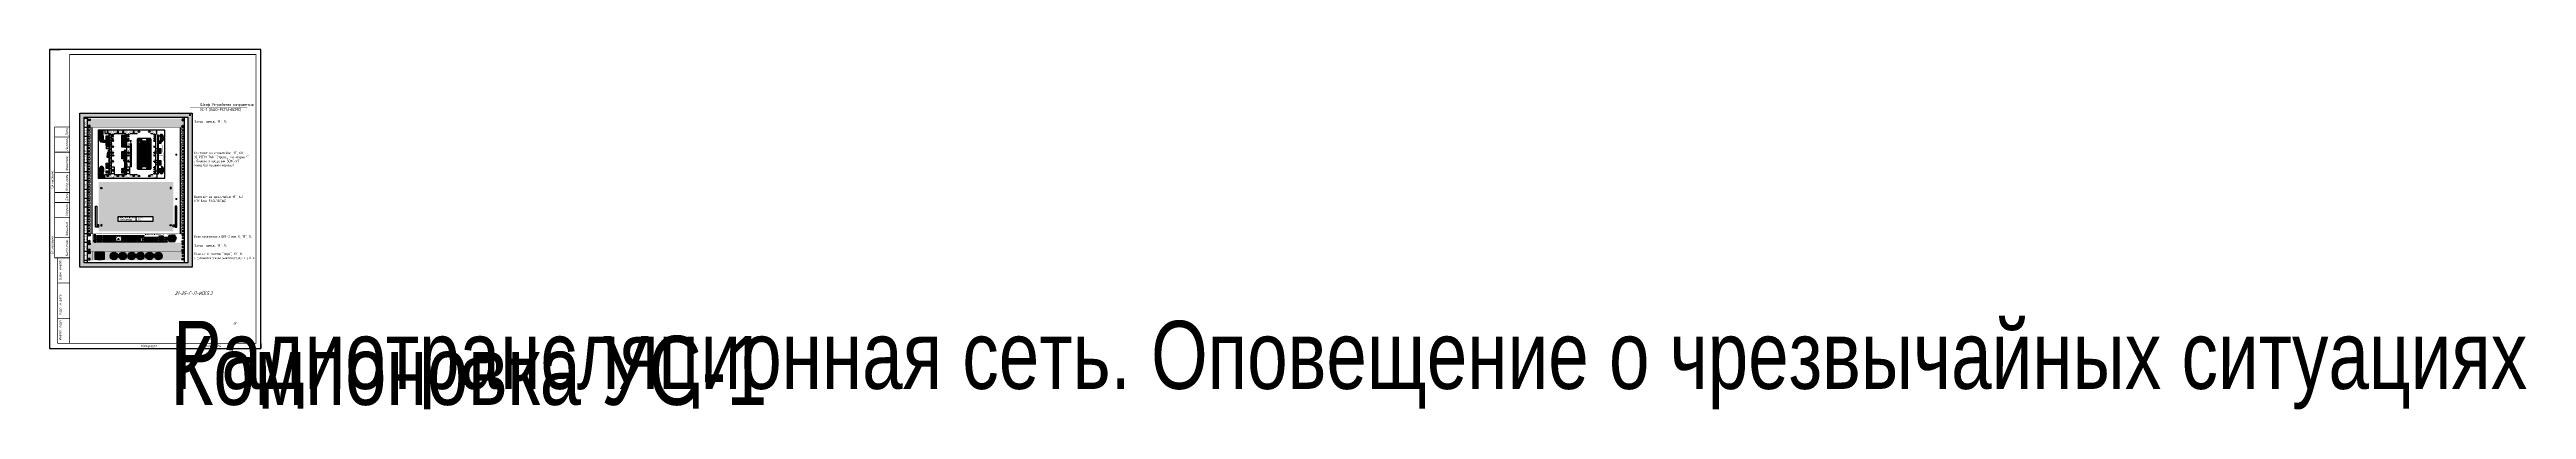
# Paper-space layout '13. УС-1' of a CAD drawing. Header units: millimetres. Extents: x 0 to 2460, y -61 to 297.
import ezdxf
from ezdxf.enums import TextEntityAlignment as Align

# ---------------------------------------------------------------- set-up
doc = ezdxf.new("R2018")
doc.units = ezdxf.units.MM
for name, color, linetype in [('102 Рамка', 252, 'Continuous'), ('Text', 7, 'Continuous'), ('ДЕТАЛИ', 5, 'Continuous')]:
    doc.layers.add(name, color=color, linetype=linetype)
doc.layers.add('Выноски', color=7, linetype='Continuous', lineweight=0)
doc.styles.add('Arial', font='times.ttf')
doc.styles.add('ISOCPEUR', font='isocpeui.ttf', dxfattribs={"height": 2.5})
doc.styles.get("Standard").update_dxf_attribs({"font": 'arial.ttf'})
doc.styles.add('АРИЭЛЬ', font='arial.ttf')
doc.styles.add('ГОСТ-ttf', font='isocpeur.ttf', dxfattribs={"width": 0.8})

# ---------------------------------------------------------------- blocks, each defined once
blk = doc.blocks.new('A$C2DED7FAF')
at = {"lineweight": 25}
h = blk.add_hatch(color=251, dxfattribs=at)
h.set_gradient(color1=(139, 142, 133), color2=(120, 125, 115), tint=0.46, name='INVHEMISPHERICAL')
h.paths.add_polyline_path([(0, 765), (558, 765), (558, 0), (0, 0)])
h.paths.add_polyline_path([(21, 744), (537, 744), (537, 21), (21, 21)], flags=16)
at = {"color": 251}
for p, q in [((35, 737), (21, 737)), ((35, 693), (21, 693)), ((35, 649), (21, 649)), ((35, 605), (21, 605)), ((35, 561), (21, 561)), ((35, 517), (21, 517)), ((35, 473), (21, 473)), ((35, 429), (21, 429)), ((35, 385), (21, 385)), ((35, 341), (21, 341)), ((35, 297), (21, 297)), ((35, 253), (21, 253)), ((35, 209), (21, 209)), ((35, 165), (21, 165)), ((35, 121), (21, 121)), ((35, 77), (21, 77)), ((35, 33), (21, 33))]:
    blk.add_line(p, q, dxfattribs=at)
at = {"lineweight": 30}
for points in [[(0, 765), (558, 765), (558, 0), (0, 0)], [(21, 744), (537, 744), (537, 21), (21, 21)]]:
    blk.add_lwpolyline(points, close=True, dxfattribs=at)
at = {"layer": 'Text', "color": 251, "char_height": 7.5, "width": 44, "attachment_point": 5, "rotation": 90, "style": 'ГОСТ-ttf'}
for s, insert in [('16 U', (28, 715)), ('15 U', (28, 671)), ('14 U', (28, 627)), ('13 U', (28, 583)), ('12 U', (28, 539)), ('11 U', (28, 495)), ('10 U', (28, 451)), ('9 U', (28, 407)), ('8 U', (28, 363)), ('7 U', (28, 319)), ('6 U', (28, 275)), ('5 U', (28, 231)), ('4 U', (28, 187)), ('3 U', (28, 143)), ('2 U', (28, 99)), ('1 U', (28, 55))]:
    blk.add_mtext(s, dxfattribs=dict(at, insert=insert))
blk = doc.blocks.new('*U219')
at = {"true_color": 0xc7c7c7}
h = blk.add_hatch(color=9, dxfattribs=at)
h.set_gradient(color1=(93, 101, 98), color2=(179, 179, 179), tint=0.43, name='SPHERICAL')
h.paths.add_polyline_path([(10, 5, 1), (0, 5, 1)])
h.paths.add_polyline_path([(4, 3), (3, 4), (4, 5), (3, 6), (4, 7), (5, 6), (6, 7), (7, 6), (6, 5), (7, 4), (6, 3), (5, 4)], flags=16)
h = blk.add_hatch(color=250)
h.set_gradient(color1=(39, 42, 41), color2=(103, 113, 116), tint=0.43, name='SPHERICAL')
h.paths.add_polyline_path([(5, 6), (4, 7), (3, 6), (4, 5), (3, 4), (4, 3), (5, 4), (6, 3), (7, 4), (6, 5), (7, 6), (6, 7)])
at = {"color": 49, "lineweight": 25, "true_color": 0x474747}
blk.add_lwpolyline([(6, 5), (7, 6), (6, 7), (5, 6), (4, 7), (3, 6), (4, 5), (3, 4), (4, 3), (5, 4), (6, 3), (7, 4), (6, 5)], dxfattribs=at)
blk.add_circle((5, 5), 5, dxfattribs=at)
blk = doc.blocks.new('*U220')
at = {"lineweight": 25}
h = blk.add_hatch(color=251, dxfattribs=at)
h.set_gradient(color1=(102, 106, 98), color2=(120, 120, 110), rotation=90, tint=0.43)
h.paths.add_polyline_path([(0, 0), (482, 0), (482, 44), (0, 44)])
h = blk.add_hatch(color=256, dxfattribs=at)
h.dxf.hatch_style = 1
h.set_gradient(color1=(147, 144, 128), color2=(180, 178, 167), rotation=180, tint=1, name='CURVED')
h.paths.add_polyline_path([(83, 40), (38, 40), (38, 4), (83, 4)])
h.paths.add_polyline_path([(69, 23), (51, 23), (51, 39), (69, 39)], flags=16)
h.paths.add_polyline_path([(66, 25), (54, 25), (54, 37), (66, 37)], flags=0)
h.paths.add_polyline_path([(61, 25), (60, 25), (60, 37), (61, 37)], flags=0)
h = blk.add_hatch(color=256, dxfattribs=at)
h.dxf.hatch_style = 1
h.set_gradient(color1=(83, 80, 70), color2=(107, 104, 91), tint=1, name='CURVED')
h.paths.add_polyline_path([(69, 39), (51, 39), (51, 23), (69, 23)])
h.paths.add_polyline_path([(66, 25), (54, 25), (54, 37), (66, 37)], flags=16)
h.paths.add_polyline_path([(61, 25), (60, 25), (60, 37), (61, 37)], flags=16)
h = blk.add_hatch(color=256, dxfattribs=at)
h.dxf.hatch_style = 1
h.set_gradient(color1=(83, 80, 70), color2=(107, 104, 91), tint=1, name='CURVED')
h.paths.add_polyline_path([(69, 21), (51, 21), (51, 5), (69, 5)])
h.paths.add_polyline_path([(66, 7), (54, 7), (54, 19), (66, 19)], flags=16)
h.paths.add_polyline_path([(61, 7), (60, 7), (60, 19), (61, 19)], flags=16)
h = blk.add_hatch(color=256, dxfattribs=at)
h.dxf.hatch_style = 1
h.set_gradient(color1=(82, 163, 0), color2=(41, 82, 0), rotation=90, tint=1, name='INVCYLINDER')
h.paths.add_polyline_path([(66, 37), (61, 37), (61, 25), (66, 25)])
h.paths.add_polyline_path([(54, 25), (60, 25), (60, 37), (54, 37)])
h = blk.add_hatch(color=256, dxfattribs=at)
h.dxf.hatch_style = 1
h.set_gradient(color1=(82, 163, 0), color2=(41, 82, 0), rotation=90, tint=1, name='INVCYLINDER')
h.paths.add_polyline_path([(66, 19), (61, 19), (61, 7), (66, 7)])
h.paths.add_polyline_path([(54, 7), (60, 7), (60, 19), (54, 19)])
h = blk.add_hatch(color=256, dxfattribs=at)
h.dxf.hatch_style = 1
h.set_gradient(color1=(82, 163, 0), color2=(41, 82, 0), rotation=90, tint=1, name='INVCYLINDER')
h.paths.add_polyline_path([(60, 37), (61, 37), (61, 7), (60, 7)])
h = blk.add_hatch(color=256, dxfattribs=at)
h.dxf.hatch_style = 1
h.set_gradient(color1=(63, 62, 54), color2=(138, 134, 117), rotation=90, tint=1, name='CURVED')
h.paths.add_polyline_path([(117, 12), (115, 10, 0.716992), (150, 22, 1), (112, 22, 0.080786), (113, 16)])
h = blk.add_hatch(color=256, dxfattribs=at)
h.dxf.hatch_style = 1
h.set_gradient(color1=(63, 62, 54), color2=(138, 134, 117), rotation=90, tint=1, name='CURVED')
h.paths.add_polyline_path([(125, 4, 0.512137), (150, 22, 1), (112, 22, 0.233447), (119, 7), (120, 8)])
h = blk.add_hatch(color=256, dxfattribs=at)
h.dxf.hatch_style = 1
h.set_gradient(color1=(63, 62, 54), color2=(138, 134, 117), rotation=270, tint=1, name='CURVED')
h.paths.add_polyline_path([(150, 22, 0.233447), (142, 37), (141, 36), (137, 40, 0.512137), (112, 22, 1)])
h = blk.add_hatch(color=256, dxfattribs=at)
h.dxf.hatch_style = 1
h.set_gradient(color1=(63, 62, 54), color2=(138, 134, 117), rotation=270, tint=1, name='CURVED')
h.paths.add_polyline_path([(150, 22, 0.080786), (149, 28), (144, 32), (146, 34, 0.716992), (112, 22, 1)])
h = blk.add_hatch(color=256, dxfattribs=at)
h.dxf.hatch_style = 1
h.set_gradient(color1=(36, 35, 30), color2=(69, 67, 59), tint=1, name='CURVED')
h.paths.add_polyline_path([(141, 10), (143, 11), (145, 9, 0.270091), (149, 28), (144, 32), (146, 34, 0.033002), (144, 35, 0.033002), (142, 37), (141, 36), (137, 40, 0.270091), (118, 36), (120, 34), (119, 33), (116, 35, 0.270091), (113, 16), (117, 12), (115, 10, 0.033002), (117, 9, 0.033002), (119, 7), (120, 8), (125, 4, 0.270091), (143, 8)])
h.paths.add_polyline_path([(122, 14, -1), (126, 17, -1)], flags=16)
h.paths.add_polyline_path([(135, 27, -1), (139, 30, -1)], flags=16)
h = blk.add_hatch(color=254)
h.set_gradient(color1=(226, 228, 228), color2=(37, 39, 39), rotation=90, tint=0.65, name='INVCYLINDER')
h.paths.add_polyline_path([(119, 33), (120, 34), (118, 36), (116, 35)])
h = blk.add_hatch(color=256, dxfattribs=at)
h.dxf.hatch_style = 1
h.set_gradient(color1=(10, 11, 11), color2=(0, 0, 0), tint=1, name='INVSPHERICAL')
h.paths.add_polyline_path([(126, 15, 1), (121, 15, 1)])
h = blk.add_hatch(color=256, dxfattribs=at)
h.dxf.hatch_style = 1
h.set_gradient(color1=(10, 11, 11), color2=(0, 0, 0), tint=1, name='INVSPHERICAL')
h.paths.add_polyline_path([(140, 29, 1), (135, 29, 1)])
h = blk.add_hatch(color=254)
h.set_gradient(color1=(226, 228, 228), color2=(37, 39, 39), rotation=90, tint=0.65, name='INVCYLINDER')
h.paths.add_polyline_path([(143, 8), (145, 9), (143, 11), (141, 10)])
h = blk.add_hatch(color=256, dxfattribs=at)
h.dxf.hatch_style = 1
h.set_gradient(color1=(63, 62, 54), color2=(138, 134, 117), rotation=90, tint=1, name='CURVED')
h.paths.add_polyline_path([(161, 12), (160, 10, 0.716992), (194, 22, 1), (156, 22, 0.080786), (157, 16)])
h = blk.add_hatch(color=256, dxfattribs=at)
h.dxf.hatch_style = 1
h.set_gradient(color1=(63, 62, 54), color2=(138, 134, 117), rotation=90, tint=1, name='CURVED')
h.paths.add_polyline_path([(169, 4, 0.512137), (194, 22, 1), (156, 22, 0.233447), (163, 7), (165, 8)])
h = blk.add_hatch(color=256, dxfattribs=at)
h.dxf.hatch_style = 1
h.set_gradient(color1=(63, 62, 54), color2=(138, 134, 117), rotation=270, tint=1, name='CURVED')
h.paths.add_polyline_path([(194, 22, 0.233447), (186, 37), (185, 36), (181, 40, 0.512137), (156, 22, 1)])
h = blk.add_hatch(color=256, dxfattribs=at)
h.dxf.hatch_style = 1
h.set_gradient(color1=(63, 62, 54), color2=(138, 134, 117), rotation=270, tint=1, name='CURVED')
h.paths.add_polyline_path([(194, 22, 0.080786), (193, 28), (189, 32), (190, 34, 0.716992), (156, 22, 1)])
h = blk.add_hatch(color=256, dxfattribs=at)
h.dxf.hatch_style = 1
h.set_gradient(color1=(36, 35, 30), color2=(69, 67, 59), tint=1, name='CURVED')
h.paths.add_polyline_path([(185, 10), (187, 11), (189, 9, 0.270091), (193, 28), (189, 32), (190, 34, 0.033002), (188, 35, 0.033002), (186, 37), (185, 36), (181, 40, 0.270091), (162, 36), (164, 34), (163, 33), (161, 35, 0.270091), (157, 16), (161, 12), (160, 10, 0.033002), (161, 9, 0.033002), (163, 7), (165, 8), (169, 4, 0.270091), (188, 8)])
h.paths.add_polyline_path([(166, 14, -1), (170, 17, -1)], flags=16)
h.paths.add_polyline_path([(180, 27, -1), (183, 30, -1)], flags=16)
h = blk.add_hatch(color=254)
h.set_gradient(color1=(226, 228, 228), color2=(37, 39, 39), rotation=90, tint=0.65, name='INVCYLINDER')
h.paths.add_polyline_path([(163, 33), (164, 34), (162, 36), (161, 35)])
h = blk.add_hatch(color=256, dxfattribs=at)
h.dxf.hatch_style = 1
h.set_gradient(color1=(10, 11, 11), color2=(0, 0, 0), tint=1, name='INVSPHERICAL')
h.paths.add_polyline_path([(171, 15, 1), (166, 15, 1)])
h = blk.add_hatch(color=256, dxfattribs=at)
h.dxf.hatch_style = 1
h.set_gradient(color1=(10, 11, 11), color2=(0, 0, 0), tint=1, name='INVSPHERICAL')
h.paths.add_polyline_path([(184, 29, 1), (179, 29, 1)])
h = blk.add_hatch(color=254)
h.set_gradient(color1=(226, 228, 228), color2=(37, 39, 39), rotation=90, tint=0.65, name='INVCYLINDER')
h.paths.add_polyline_path([(188, 8), (189, 9), (187, 11), (185, 10)])
h = blk.add_hatch(color=256, dxfattribs=at)
h.dxf.hatch_style = 1
h.set_gradient(color1=(63, 62, 54), color2=(138, 134, 117), rotation=90, tint=1, name='CURVED')
h.paths.add_polyline_path([(205, 12), (204, 10, 0.716992), (238, 22, 1), (200, 22, 0.080786), (201, 16)])
h = blk.add_hatch(color=256, dxfattribs=at)
h.dxf.hatch_style = 1
h.set_gradient(color1=(63, 62, 54), color2=(138, 134, 117), rotation=90, tint=1, name='CURVED')
h.paths.add_polyline_path([(213, 4, 0.512137), (238, 22, 1), (200, 22, 0.233447), (208, 7), (209, 8)])
h = blk.add_hatch(color=256, dxfattribs=at)
h.dxf.hatch_style = 1
h.set_gradient(color1=(63, 62, 54), color2=(138, 134, 117), rotation=270, tint=1, name='CURVED')
h.paths.add_polyline_path([(238, 22, 0.233447), (231, 37), (229, 36), (225, 40, 0.512137), (200, 22, 1)])
h = blk.add_hatch(color=256, dxfattribs=at)
h.dxf.hatch_style = 1
h.set_gradient(color1=(63, 62, 54), color2=(138, 134, 117), rotation=270, tint=1, name='CURVED')
h.paths.add_polyline_path([(238, 22, 0.080786), (237, 28), (233, 32), (234, 34, 0.716992), (200, 22, 1)])
h = blk.add_hatch(color=256, dxfattribs=at)
h.dxf.hatch_style = 1
h.set_gradient(color1=(36, 35, 30), color2=(69, 67, 59), tint=1, name='CURVED')
h.paths.add_polyline_path([(230, 10), (231, 11), (233, 9, 0.270091), (237, 28), (233, 32), (234, 34, 0.033002), (233, 35, 0.033002), (231, 37), (229, 36), (225, 40, 0.270091), (206, 36), (209, 34), (207, 33), (205, 35, 0.270091), (201, 16), (205, 12), (204, 10, 0.033002), (206, 9, 0.033002), (208, 7), (209, 8), (213, 4, 0.270091), (232, 8)])
h.paths.add_polyline_path([(211, 14, -1), (214, 17, -1)], flags=16)
h.paths.add_polyline_path([(224, 27, -1), (228, 30, -1)], flags=16)
h = blk.add_hatch(color=254)
h.set_gradient(color1=(226, 228, 228), color2=(37, 39, 39), rotation=90, tint=0.65, name='INVCYLINDER')
h.paths.add_polyline_path([(207, 33), (209, 34), (206, 36), (205, 35)])
h = blk.add_hatch(color=256, dxfattribs=at)
h.dxf.hatch_style = 1
h.set_gradient(color1=(10, 11, 11), color2=(0, 0, 0), tint=1, name='INVSPHERICAL')
h.paths.add_polyline_path([(215, 15, 1), (210, 15, 1)])
h = blk.add_hatch(color=256, dxfattribs=at)
h.dxf.hatch_style = 1
h.set_gradient(color1=(10, 11, 11), color2=(0, 0, 0), tint=1, name='INVSPHERICAL')
h.paths.add_polyline_path([(228, 29, 1), (223, 29, 1)])
h = blk.add_hatch(color=254)
h.set_gradient(color1=(226, 228, 228), color2=(37, 39, 39), rotation=90, tint=0.65, name='INVCYLINDER')
h.paths.add_polyline_path([(232, 8), (233, 9), (231, 11), (230, 10)])
h = blk.add_hatch(color=256, dxfattribs=at)
h.dxf.hatch_style = 1
h.set_gradient(color1=(63, 62, 54), color2=(138, 134, 117), rotation=90, tint=1, name='CURVED')
h.paths.add_polyline_path([(250, 12), (248, 10, 0.716992), (282, 22, 1), (244, 22, 0.080786), (245, 16)])
h = blk.add_hatch(color=256, dxfattribs=at)
h.dxf.hatch_style = 1
h.set_gradient(color1=(63, 62, 54), color2=(138, 134, 117), rotation=90, tint=1, name='CURVED')
h.paths.add_polyline_path([(257, 4, 0.512137), (282, 22, 1), (244, 22, 0.233447), (252, 7), (253, 8)])
h = blk.add_hatch(color=256, dxfattribs=at)
h.dxf.hatch_style = 1
h.set_gradient(color1=(63, 62, 54), color2=(138, 134, 117), rotation=270, tint=1, name='CURVED')
h.paths.add_polyline_path([(282, 22, 0.233447), (275, 37), (274, 36), (269, 40, 0.512137), (244, 22, 1)])
h = blk.add_hatch(color=256, dxfattribs=at)
h.dxf.hatch_style = 1
h.set_gradient(color1=(63, 62, 54), color2=(138, 134, 117), rotation=270, tint=1, name='CURVED')
h.paths.add_polyline_path([(282, 22, 0.080786), (281, 28), (277, 32), (278, 34, 0.716992), (244, 22, 1)])
h = blk.add_hatch(color=256, dxfattribs=at)
h.dxf.hatch_style = 1
h.set_gradient(color1=(36, 35, 30), color2=(69, 67, 59), tint=1, name='CURVED')
h.paths.add_polyline_path([(274, 10), (275, 11), (278, 9, 0.270091), (281, 28), (277, 32), (278, 34, 0.033002), (277, 35, 0.033002), (275, 37), (274, 36), (269, 40, 0.270091), (251, 36), (253, 34), (251, 33), (249, 35, 0.270091), (245, 16), (250, 12), (248, 10, 0.033002), (250, 9, 0.033002), (252, 7), (253, 8), (257, 4, 0.270091), (276, 8)])
h.paths.add_polyline_path([(255, 14, -1), (258, 17, -1)], flags=16)
h.paths.add_polyline_path([(268, 27, -1), (272, 30, -1)], flags=16)
h = blk.add_hatch(color=254)
h.set_gradient(color1=(226, 228, 228), color2=(37, 39, 39), rotation=90, tint=0.65, name='INVCYLINDER')
h.paths.add_polyline_path([(251, 33), (253, 34), (251, 36), (249, 35)])
h = blk.add_hatch(color=256, dxfattribs=at)
h.dxf.hatch_style = 1
h.set_gradient(color1=(10, 11, 11), color2=(0, 0, 0), tint=1, name='INVSPHERICAL')
h.paths.add_polyline_path([(259, 15, 1), (254, 15, 1)])
h = blk.add_hatch(color=256, dxfattribs=at)
h.dxf.hatch_style = 1
h.set_gradient(color1=(10, 11, 11), color2=(0, 0, 0), tint=1, name='INVSPHERICAL')
h.paths.add_polyline_path([(273, 29, 1), (268, 29, 1)])
h = blk.add_hatch(color=254)
h.set_gradient(color1=(226, 228, 228), color2=(37, 39, 39), rotation=90, tint=0.65, name='INVCYLINDER')
h.paths.add_polyline_path([(276, 8), (278, 9), (275, 11), (274, 10)])
h = blk.add_hatch(color=256, dxfattribs=at)
h.dxf.hatch_style = 1
h.set_gradient(color1=(63, 62, 54), color2=(138, 134, 117), rotation=90, tint=1, name='CURVED')
h.paths.add_polyline_path([(294, 12), (293, 10, 0.716992), (327, 22, 1), (289, 22, 0.080786), (290, 16)])
h = blk.add_hatch(color=256, dxfattribs=at)
h.dxf.hatch_style = 1
h.set_gradient(color1=(63, 62, 54), color2=(138, 134, 117), rotation=90, tint=1, name='CURVED')
h.paths.add_polyline_path([(302, 4, 0.512137), (327, 22, 1), (289, 22, 0.233447), (296, 7), (297, 8)])
h = blk.add_hatch(color=256, dxfattribs=at)
h.dxf.hatch_style = 1
h.set_gradient(color1=(63, 62, 54), color2=(138, 134, 117), rotation=270, tint=1, name='CURVED')
h.paths.add_polyline_path([(327, 22, 0.233447), (319, 37), (318, 36), (314, 40, 0.512137), (289, 22, 1)])
h = blk.add_hatch(color=256, dxfattribs=at)
h.dxf.hatch_style = 1
h.set_gradient(color1=(63, 62, 54), color2=(138, 134, 117), rotation=270, tint=1, name='CURVED')
h.paths.add_polyline_path([(327, 22, 0.080786), (326, 28), (321, 32), (323, 34, 0.716992), (289, 22, 1)])
h = blk.add_hatch(color=256, dxfattribs=at)
h.dxf.hatch_style = 1
h.set_gradient(color1=(36, 35, 30), color2=(69, 67, 59), tint=1, name='CURVED')
h.paths.add_polyline_path([(318, 10), (320, 11), (322, 9, 0.270091), (326, 28), (321, 32), (323, 34, 0.033002), (321, 35, 0.033002), (319, 37), (318, 36), (314, 40, 0.270091), (295, 36), (297, 34), (296, 33), (294, 35, 0.270091), (290, 16), (294, 12), (293, 10, 0.033002), (294, 9, 0.033002), (296, 7), (297, 8), (302, 4, 0.270091), (320, 8)])
h.paths.add_polyline_path([(299, 14, -1), (303, 17, -1)], flags=16)
h.paths.add_polyline_path([(313, 27, -1), (316, 30, -1)], flags=16)
h = blk.add_hatch(color=254)
h.set_gradient(color1=(226, 228, 228), color2=(37, 39, 39), rotation=90, tint=0.65, name='INVCYLINDER')
h.paths.add_polyline_path([(296, 33), (297, 34), (295, 36), (294, 35)])
h = blk.add_hatch(color=256, dxfattribs=at)
h.dxf.hatch_style = 1
h.set_gradient(color1=(10, 11, 11), color2=(0, 0, 0), tint=1, name='INVSPHERICAL')
h.paths.add_polyline_path([(303, 15, 1), (298, 15, 1)])
h = blk.add_hatch(color=256, dxfattribs=at)
h.dxf.hatch_style = 1
h.set_gradient(color1=(10, 11, 11), color2=(0, 0, 0), tint=1, name='INVSPHERICAL')
h.paths.add_polyline_path([(317, 29, 1), (312, 29, 1)])
h = blk.add_hatch(color=254)
h.set_gradient(color1=(226, 228, 228), color2=(37, 39, 39), rotation=90, tint=0.65, name='INVCYLINDER')
h.paths.add_polyline_path([(320, 8), (322, 9), (320, 11), (318, 10)])
h = blk.add_hatch(color=256, dxfattribs=at)
h.dxf.hatch_style = 1
h.set_gradient(color1=(63, 62, 54), color2=(138, 134, 117), rotation=90, tint=1, name='CURVED')
h.paths.add_polyline_path([(338, 12), (337, 10, 0.716992), (371, 22, 1), (333, 22, 0.080786), (334, 16)])
h = blk.add_hatch(color=256, dxfattribs=at)
h.dxf.hatch_style = 1
h.set_gradient(color1=(63, 62, 54), color2=(138, 134, 117), rotation=90, tint=1, name='CURVED')
h.paths.add_polyline_path([(346, 4, 0.512137), (371, 22, 1), (333, 22, 0.233447), (340, 7), (342, 8)])
h = blk.add_hatch(color=256, dxfattribs=at)
h.dxf.hatch_style = 1
h.set_gradient(color1=(63, 62, 54), color2=(138, 134, 117), rotation=270, tint=1, name='CURVED')
h.paths.add_polyline_path([(371, 22, 0.233447), (364, 37), (362, 36), (358, 40, 0.512137), (333, 22, 1)])
h = blk.add_hatch(color=256, dxfattribs=at)
h.dxf.hatch_style = 1
h.set_gradient(color1=(63, 62, 54), color2=(138, 134, 117), rotation=270, tint=1, name='CURVED')
h.paths.add_polyline_path([(371, 22, 0.080786), (370, 28), (366, 32), (367, 34, 0.716992), (333, 22, 1)])
h = blk.add_hatch(color=256, dxfattribs=at)
h.dxf.hatch_style = 1
h.set_gradient(color1=(36, 35, 30), color2=(69, 67, 59), tint=1, name='CURVED')
h.paths.add_polyline_path([(363, 10), (364, 11), (366, 9, 0.270091), (370, 28), (366, 32), (367, 34, 0.033002), (365, 35, 0.033002), (364, 37), (362, 36), (358, 40, 0.270091), (339, 36), (341, 34), (340, 33), (338, 35, 0.270091), (334, 16), (338, 12), (337, 10, 0.033002), (339, 9, 0.033002), (340, 7), (342, 8), (346, 4, 0.270091), (365, 8)])
h.paths.add_polyline_path([(344, 14, -1), (347, 17, -1)], flags=16)
h.paths.add_polyline_path([(357, 27, -1), (360, 30, -1)], flags=16)
h = blk.add_hatch(color=254)
h.set_gradient(color1=(226, 228, 228), color2=(37, 39, 39), rotation=90, tint=0.65, name='INVCYLINDER')
h.paths.add_polyline_path([(340, 33), (341, 34), (339, 36), (338, 35)])
h = blk.add_hatch(color=256, dxfattribs=at)
h.dxf.hatch_style = 1
h.set_gradient(color1=(10, 11, 11), color2=(0, 0, 0), tint=1, name='INVSPHERICAL')
h.paths.add_polyline_path([(348, 15, 1), (343, 15, 1)])
h = blk.add_hatch(color=256, dxfattribs=at)
h.dxf.hatch_style = 1
h.set_gradient(color1=(10, 11, 11), color2=(0, 0, 0), tint=1, name='INVSPHERICAL')
h.paths.add_polyline_path([(361, 29, 1), (356, 29, 1)])
h = blk.add_hatch(color=254)
h.set_gradient(color1=(226, 228, 228), color2=(37, 39, 39), rotation=90, tint=0.65, name='INVCYLINDER')
h.paths.add_polyline_path([(365, 8), (366, 9), (364, 11), (363, 10)])
for p, q in [((117, 12), (113, 16)), ((115, 10), (117, 12)), ((119, 7), (120, 8)), ((125, 4), (120, 8)), ((141, 36), (137, 40)), ((142, 37), (141, 36)), ((146, 34), (144, 32)), ((149, 28), (144, 32)), ((161, 12), (157, 16)), ((160, 10), (161, 12)), ((163, 7), (165, 8)), ((169, 4), (165, 8)), ((185, 36), (181, 40)), ((186, 37), (185, 36)), ((190, 34), (189, 32)), ((193, 28), (189, 32)), ((205, 12), (201, 16)), ((204, 10), (205, 12)), ((208, 7), (209, 8)), ((213, 4), (209, 8)), ((229, 36), (225, 40)), ((231, 37), (229, 36)), ((234, 34), (233, 32)), ((237, 28), (233, 32)), ((250, 12), (245, 16)), ((248, 10), (250, 12)), ((252, 7), (253, 8)), ((257, 4), (253, 8)), ((274, 36), (269, 40)), ((275, 37), (274, 36)), ((278, 34), (277, 32)), ((281, 28), (277, 32)), ((294, 12), (290, 16)), ((293, 10), (294, 12)), ((296, 7), (297, 8)), ((302, 4), (297, 8)), ((318, 36), (314, 40)), ((319, 37), (318, 36)), ((323, 34), (321, 32)), ((326, 28), (321, 32)), ((338, 12), (334, 16)), ((337, 10), (338, 12)), ((340, 7), (342, 8)), ((346, 4), (342, 8)), ((362, 36), (358, 40)), ((364, 37), (362, 36)), ((367, 34), (366, 32)), ((370, 28), (366, 32))]:
    blk.add_line(p, q)
at = {"const_width": 0.4}
blk.add_lwpolyline([(0, 0), (482, 0), (482, 44), (0, 44)], close=True, dxfattribs=at)
for points in [[(23, 0), (23, 44)], [(459, 0), (459, 44)]]:
    blk.add_lwpolyline(points, dxfattribs=at)
at = {"color": 251, "lineweight": 25}
blk.add_lwpolyline([(83, 40), (83, 4), (38, 4), (38, 40)], close=True, dxfattribs=at)
at = {"lineweight": 25}
for points in [[(69, 23), (69, 39), (51, 39), (51, 23)], [(69, 5), (69, 21), (51, 21), (51, 5)], [(66, 25), (66, 37), (54, 37), (54, 25)], [(66, 7), (66, 19), (54, 19), (54, 7)], [(61, 25), (61, 37), (60, 37), (60, 25)], [(60, 37), (61, 37), (61, 7), (60, 7)], [(61, 7), (61, 19), (60, 19), (60, 7)], [(116, 35), (118, 36), (120, 34), (119, 33)], [(143, 8), (145, 9), (143, 11), (141, 10)], [(161, 35), (162, 36), (164, 34), (163, 33)], [(188, 8), (189, 9), (187, 11), (185, 10)], [(205, 35), (206, 36), (209, 34), (207, 33)], [(232, 8), (233, 9), (231, 11), (230, 10)], [(249, 35), (251, 36), (253, 34), (251, 33)], [(276, 8), (278, 9), (275, 11), (274, 10)], [(294, 35), (295, 36), (297, 34), (296, 33)], [(320, 8), (322, 9), (320, 11), (318, 10)], [(338, 35), (339, 36), (341, 34), (340, 33)], [(365, 8), (366, 9), (364, 11), (363, 10)]]:
    blk.add_lwpolyline(points, close=True, dxfattribs=at)
for centre, radius in [((131, 22), 19), ((124, 15), 2.5), ((137, 29), 2.5), ((175, 22), 19), ((168, 15), 2.5), ((182, 29), 2.5), ((219, 22), 19), ((212, 15), 2.5), ((226, 29), 2.5), ((263, 22), 19), ((257, 15), 2.5), ((270, 29), 2.5), ((308, 22), 19), ((301, 15), 2.5), ((314, 29), 2.5), ((352, 22), 19), ((345, 15), 2.5), ((359, 29), 2.5)]:
    blk.add_circle(centre, radius)
blk.add_blockref('*U219', (4, 33), dxfattribs=at)
at = {"lineweight": 25, "xscale": -1, "rotation": 180}
blk.add_blockref('*U219', (4, 11), dxfattribs=at)
at = {"lineweight": 25, "xscale": -1}
blk.add_blockref('*U219', (478, 33), dxfattribs=at)
at = {"lineweight": 25, "rotation": 180}
blk.add_blockref('*U219', (478, 11), dxfattribs=at)
blk = doc.blocks.new('*U221')
blk.add_blockref('*U220', (0, 0))
blk = doc.blocks.new('*U223')
h = blk.add_hatch(color=92)
h.set_gradient(color1=(4, 220, 8), color2=(3, 135, 5), rotation=90, one_color=1, tint=0.27, name='INVSPHERICAL')
h.paths.add_polyline_path([(3, 2, 1), (0, 2, 1)])
at = {"color": 92}
blk.add_circle((2, 2), 1.6, dxfattribs=at)
blk = doc.blocks.new('*U222')
at = {"true_color": 0xc7c7c7}
h = blk.add_hatch(color=9, dxfattribs=at)
h.set_gradient(color1=(93, 101, 98), color2=(179, 179, 179), tint=0.43, name='SPHERICAL')
h.paths.add_polyline_path([(10, 5, 1), (0, 5, 1)])
h.paths.add_polyline_path([(4, 3), (3, 4), (4, 5), (3, 6), (4, 7), (5, 6), (6, 7), (7, 6), (6, 5), (7, 4), (6, 3), (5, 4)], flags=16)
h = blk.add_hatch(color=250)
h.set_gradient(color1=(39, 42, 41), color2=(103, 113, 116), tint=0.43, name='SPHERICAL')
h.paths.add_polyline_path([(5, 6), (4, 7), (3, 6), (4, 5), (3, 4), (4, 3), (5, 4), (6, 3), (7, 4), (6, 5), (7, 6), (6, 7)])
at = {"color": 49, "lineweight": 25, "true_color": 0x474747}
blk.add_lwpolyline([(6, 5), (7, 6), (6, 7), (5, 6), (4, 7), (3, 6), (4, 5), (3, 4), (4, 3), (5, 4), (6, 3), (7, 4), (6, 5)], dxfattribs=at)
blk.add_circle((5, 5), 5, dxfattribs=at)
blk = doc.blocks.new('*U224')
h = blk.add_hatch(color=256)
h.dxf.hatch_style = 1
h.paths.add_polyline_path([(3871, 3322), (3871, 3321), (3870, 3321), (3870, 3320), (3870, 3319), (3877, 3317), (3877, 3317)])
h.paths.add_polyline_path([(3869, 3319), (3869, 3318), (3868, 3317), (3868, 3316), (3868, 3316), (3869, 3316), (3868, 3316), (3874, 3315)])
h.paths.add_polyline_path([(3868, 3316), (3867, 3315), (3867, 3314), (3867, 3314), (3867, 3313), (3867, 3313), (3867, 3312), (3866, 3311), (3866, 3311), (3873, 3311), (3873, 3311), (3867, 3312), (3868, 3312), (3868, 3313), (3874, 3313), (3874, 3313)])
h.paths.add_polyline_path([(3876, 3324), (3878, 3323), (3876, 3325), (3881, 3320), (3882, 3322), (3882, 3322), (3882, 3322), (3882, 3322), (3882, 3322), (3882, 3322), (3882, 3322), (3882, 3322), (3882, 3322), (3882, 3323), (3882, 3322), (3883, 3322), (3883, 3322), (3883, 3322), (3883, 3322), (3883, 3323), (3883, 3323), (3883, 3323), (3883, 3324), (3883, 3323), (3883, 3325), (3884, 3323), (3884, 3323), (3884, 3323), (3886, 3323), (3885, 3323), (3885, 3322), (3884, 3322), (3885, 3320), (3886, 3320), (3886, 3327), (3885, 3327), (3884, 3327), (3883, 3327), (3882, 3327), (3881, 3327), (3881, 3327), (3880, 3326), (3879, 3326), (3878, 3326), (3877, 3325), (3876, 3325), (3875, 3325), (3874, 3324), (3874, 3324), (3873, 3323), (3872, 3322), (3879, 3318), (3880, 3318)])
h.paths.add_polyline_path([(3878, 3323), (3880, 3324), (3880, 3323), (3882, 3323), (3880, 3322), (3880, 3323)], flags=16)
h.paths.add_polyline_path([(3881, 3324), (3882, 3326), (3882, 3325), (3883, 3325), (3882, 3323), (3882, 3324)], flags=16)
h = blk.add_hatch(color=256)
h.dxf.hatch_style = 1
h.paths.add_polyline_path([(3869, 3324), (3872, 3322), (3872, 3322), (3872, 3322)])
h.paths.add_polyline_path([(3868, 3320), (3869, 3319), (3869, 3319), (3870, 3319)])
h = blk.add_hatch(color=256)
h.dxf.hatch_style = 1
h.paths.add_polyline_path([(3934, 3310), (3887, 3310), (3887, 3316), (3934, 3316)])
h = blk.add_hatch(color=256)
h.dxf.hatch_style = 1
h.paths.add_polyline_path([(3890, 3323), (3890, 3319), (3891, 3319), (3891, 3326), (3889, 3322), (3889, 3326), (3888, 3326), (3888, 3319)])
h.paths.add_polyline_path([(3895, 3325), (3894, 3324), (3894, 3323), (3893, 3323), (3893, 3325), (3892, 3324), (3892, 3319), (3893, 3319), (3893, 3321), (3894, 3321), (3894, 3319), (3895, 3319)])
h.paths.add_polyline_path([(3898, 3320), (3898, 3320), (3899, 3320), (3899, 3320), (3899, 3321), (3899, 3321), (3899, 3321), (3899, 3321), (3899, 3322), (3899, 3322), (3899, 3322), (3899, 3323), (3899, 3323), (3899, 3323), (3899, 3324), (3898, 3324), (3898, 3324), (3898, 3324), (3898, 3324), (3897, 3325), (3897, 3326), (3896, 3326), (3896, 3325), (3896, 3324), (3896, 3324), (3896, 3324), (3896, 3324), (3895, 3324), (3895, 3324), (3895, 3324), (3895, 3323), (3895, 3323), (3895, 3323), (3895, 3323), (3895, 3322), (3895, 3322), (3895, 3322), (3895, 3322), (3895, 3321), (3895, 3321), (3895, 3321), (3895, 3320), (3895, 3320), (3896, 3320), (3896, 3320), (3896, 3319), (3896, 3319), (3896, 3318), (3897, 3318), (3897, 3319), (3898, 3319), (3898, 3319), (3898, 3320), (3898, 3320)])
h.paths.add_polyline_path([(3897, 3321), (3897, 3323), (3898, 3323), (3898, 3323), (3898, 3323), (3898, 3322), (3898, 3322), (3898, 3322), (3898, 3322), (3898, 3321), (3898, 3321), (3898, 3321), (3898, 3321)], flags=16)
h.paths.add_polyline_path([(3896, 3321), (3896, 3321), (3896, 3321), (3896, 3321), (3896, 3321), (3896, 3322), (3896, 3322), (3896, 3322), (3896, 3322), (3896, 3323), (3896, 3323), (3896, 3323), (3896, 3323)], flags=16)
h.paths.add_polyline_path([(3902, 3320), (3902, 3320), (3902, 3320), (3902, 3321), (3902, 3321), (3902, 3321), (3902, 3321), (3902, 3322), (3902, 3322), (3902, 3322), (3902, 3322), (3902, 3323), (3902, 3323), (3902, 3323), (3902, 3323), (3902, 3323), (3902, 3324), (3902, 3324), (3902, 3324), (3901, 3324), (3901, 3324), (3901, 3324), (3901, 3324), (3901, 3324), (3901, 3324), (3900, 3324), (3900, 3324), (3900, 3324), (3900, 3324), (3900, 3324), (3900, 3324), (3900, 3324), (3900, 3324), (3899, 3323), (3899, 3323), (3899, 3323), (3899, 3323), (3899, 3323), (3899, 3322), (3899, 3322), (3899, 3322), (3899, 3322), (3899, 3321), (3899, 3321), (3899, 3321), (3899, 3321), (3899, 3320), (3899, 3320), (3900, 3320), (3900, 3320), (3900, 3320), (3900, 3320), (3900, 3320), (3900, 3319), (3900, 3319), (3900, 3319), (3901, 3319), (3901, 3319), (3901, 3319), (3901, 3319), (3901, 3320), (3901, 3320), (3902, 3320), (3902, 3320)])
h.paths.add_polyline_path([(3901, 3321), (3900, 3321), (3900, 3321), (3900, 3321), (3900, 3321), (3900, 3321), (3900, 3321), (3900, 3322), (3900, 3322), (3900, 3322), (3900, 3322), (3900, 3323), (3900, 3323), (3900, 3323), (3900, 3323), (3900, 3323), (3901, 3323), (3901, 3323), (3901, 3323), (3901, 3323), (3901, 3323), (3901, 3323), (3901, 3322), (3901, 3322), (3901, 3322), (3901, 3322), (3901, 3321), (3901, 3321), (3901, 3321), (3901, 3321), (3901, 3321), (3901, 3321)], flags=16)
h.paths.add_polyline_path([(3906, 3320), (3906, 3320), (3906, 3320), (3906, 3320), (3906, 3321), (3906, 3321), (3906, 3321), (3906, 3321), (3906, 3321), (3906, 3322), (3906, 3322), (3906, 3323), (3906, 3323), (3906, 3323), (3906, 3323), (3906, 3323), (3906, 3324), (3906, 3324), (3905, 3324), (3905, 3324), (3905, 3324), (3905, 3324), (3905, 3324), (3904, 3324), (3904, 3324), (3904, 3324), (3904, 3324), (3904, 3325), (3903, 3324), (3903, 3318), (3904, 3318), (3904, 3320), (3904, 3320), (3904, 3319), (3904, 3319), (3904, 3319), (3905, 3319), (3905, 3319), (3905, 3319), (3905, 3319), (3905, 3319), (3905, 3320), (3905, 3320)])
h.paths.add_polyline_path([(3904, 3321), (3904, 3321), (3904, 3321), (3904, 3321), (3904, 3321), (3904, 3321), (3904, 3321), (3904, 3322), (3904, 3322), (3904, 3322), (3904, 3322), (3904, 3323), (3904, 3323), (3904, 3323), (3904, 3323), (3904, 3323), (3904, 3323), (3905, 3323), (3905, 3323), (3905, 3323), (3905, 3323), (3905, 3323), (3905, 3322), (3905, 3322), (3905, 3322), (3905, 3322), (3905, 3321), (3905, 3321), (3905, 3321), (3905, 3321), (3905, 3321), (3905, 3321)], flags=16)
h.paths.add_polyline_path([(3909, 3325), (3908, 3322), (3907, 3325), (3906, 3319), (3907, 3319), (3907, 3321), (3908, 3319), (3909, 3321), (3909, 3319), (3910, 3319)])
h.paths.add_polyline_path([(3912, 3325), (3913, 3325), (3913, 3326), (3910, 3326), (3910, 3325), (3911, 3325), (3911, 3319), (3912, 3319)])
h.paths.add_polyline_path([(3916, 3323), (3916, 3323), (3916, 3323), (3916, 3323), (3916, 3324), (3915, 3324), (3915, 3324), (3915, 3324), (3915, 3324), (3915, 3324), (3915, 3324), (3914, 3324), (3914, 3324), (3914, 3324), (3914, 3324), (3914, 3324), (3914, 3324), (3913, 3324), (3913, 3324), (3913, 3323), (3913, 3323), (3913, 3323), (3913, 3323), (3913, 3322), (3913, 3322), (3913, 3322), (3913, 3321), (3913, 3321), (3913, 3321), (3913, 3321), (3913, 3320), (3913, 3320), (3913, 3320), (3913, 3320), (3914, 3320), (3914, 3320), (3914, 3319), (3914, 3319), (3914, 3319), (3914, 3319), (3914, 3319), (3915, 3319), (3915, 3319), (3915, 3319), (3915, 3320), (3916, 3320), (3916, 3320), (3916, 3321), (3915, 3321), (3915, 3321), (3915, 3321), (3915, 3321), (3915, 3321), (3914, 3321), (3914, 3321), (3914, 3321), (3914, 3321), (3914, 3321)])
h.paths.add_polyline_path([(3914, 3322), (3914, 3322), (3914, 3322), (3914, 3323), (3914, 3323), (3914, 3323), (3914, 3323), (3914, 3323), (3914, 3323), (3915, 3323), (3915, 3323), (3915, 3323), (3915, 3323)], flags=16)
h.paths.add_polyline_path([(3917, 3325), (3916, 3319), (3917, 3319), (3918, 3322), (3918, 3319), (3919, 3319)])
h.paths.add_polyline_path([(3922, 3323), (3922, 3323), (3922, 3323), (3922, 3323), (3922, 3324), (3922, 3324), (3921, 3324), (3921, 3324), (3921, 3324), (3921, 3324), (3921, 3324), (3921, 3324), (3920, 3324), (3920, 3324), (3920, 3324), (3920, 3324), (3920, 3324), (3920, 3324), (3919, 3324), (3919, 3323), (3919, 3323), (3919, 3323), (3919, 3323), (3919, 3322), (3919, 3322), (3919, 3322), (3919, 3321), (3919, 3321), (3919, 3321), (3919, 3321), (3919, 3320), (3919, 3320), (3920, 3320), (3920, 3320), (3920, 3320), (3920, 3320), (3920, 3319), (3920, 3319), (3920, 3319), (3920, 3319), (3921, 3319), (3921, 3319), (3921, 3319), (3921, 3319), (3922, 3320), (3922, 3320), (3922, 3320), (3922, 3321), (3922, 3321), (3921, 3321), (3921, 3321), (3921, 3321), (3921, 3321), (3921, 3321), (3921, 3321), (3920, 3321), (3920, 3321), (3920, 3321)])
h.paths.add_polyline_path([(3920, 3322), (3920, 3322), (3920, 3322), (3920, 3323), (3920, 3323), (3920, 3323), (3921, 3323), (3921, 3323), (3921, 3323), (3921, 3323), (3921, 3323), (3921, 3323), (3921, 3323)], flags=16)
h.paths.add_polyline_path([(3926, 3321), (3925, 3321), (3925, 3321), (3925, 3321), (3925, 3321), (3925, 3321), (3925, 3321), (3924, 3321), (3924, 3321), (3924, 3321), (3924, 3321), (3924, 3321), (3924, 3321), (3924, 3322), (3924, 3322), (3923, 3322), (3923, 3322), (3923, 3323), (3923, 3323), (3923, 3323), (3924, 3324), (3924, 3324), (3924, 3324), (3924, 3324), (3924, 3324), (3924, 3324), (3924, 3325), (3924, 3325), (3924, 3325), (3925, 3325), (3925, 3325), (3925, 3325), (3925, 3324), (3926, 3324), (3926, 3324), (3926, 3326), (3926, 3326), (3925, 3326), (3925, 3326), (3925, 3326), (3925, 3326), (3925, 3326), (3924, 3326), (3924, 3326), (3924, 3326), (3924, 3326), (3924, 3326), (3923, 3326), (3923, 3325), (3923, 3325), (3923, 3325), (3923, 3325), (3923, 3324), (3923, 3324), (3923, 3324), (3922, 3323), (3922, 3323), (3922, 3323), (3922, 3322), (3922, 3322), (3922, 3322), (3923, 3321), (3923, 3321), (3923, 3321), (3923, 3320), (3923, 3320), (3923, 3320), (3923, 3320), (3924, 3320), (3924, 3319), (3924, 3319), (3924, 3319), (3924, 3319), (3925, 3319), (3925, 3319), (3925, 3319), (3925, 3319), (3926, 3319)])
h.paths.add_polyline_path([(3929, 3320), (3929, 3321), (3928, 3321), (3928, 3321), (3928, 3321), (3928, 3321), (3928, 3321), (3928, 3321), (3927, 3321), (3927, 3321), (3927, 3321), (3927, 3321), (3929, 3323), (3929, 3323), (3929, 3323), (3929, 3323), (3929, 3324), (3929, 3324), (3928, 3324), (3928, 3324), (3928, 3324), (3928, 3324), (3928, 3324), (3928, 3324), (3927, 3324), (3927, 3324), (3927, 3324), (3927, 3324), (3927, 3324), (3926, 3324), (3926, 3324), (3926, 3323), (3926, 3323), (3926, 3323), (3926, 3323), (3926, 3322), (3926, 3322), (3926, 3322), (3926, 3321), (3926, 3321), (3926, 3321), (3926, 3321), (3926, 3320), (3926, 3320), (3926, 3320), (3927, 3320), (3927, 3320), (3927, 3320), (3927, 3319), (3927, 3319), (3927, 3319), (3927, 3319), (3927, 3319), (3928, 3319), (3928, 3319), (3928, 3319), (3928, 3320), (3929, 3320)])
h.paths.add_polyline_path([(3927, 3322), (3927, 3322), (3927, 3322), (3927, 3323), (3927, 3323), (3927, 3323), (3927, 3323), (3927, 3323), (3928, 3323), (3928, 3323), (3928, 3323), (3928, 3323), (3928, 3323)], flags=16)
h.paths.add_polyline_path([(3931, 3323), (3932, 3323), (3932, 3324), (3930, 3324), (3929, 3323), (3930, 3323), (3930, 3319), (3931, 3319)])
h.paths.add_polyline_path([(3934, 3320), (3934, 3320), (3934, 3320), (3934, 3320), (3934, 3321), (3934, 3321), (3934, 3321), (3934, 3322), (3934, 3322), (3934, 3322), (3934, 3322), (3934, 3323), (3933, 3323), (3933, 3323), (3933, 3323), (3933, 3324), (3932, 3324), (3932, 3319), (3933, 3319), (3934, 3319), (3934, 3320)])
h.paths.add_polyline_path([(3933, 3321), (3933, 3322), (3933, 3322), (3933, 3322), (3933, 3322), (3933, 3321), (3933, 3321), (3933, 3321), (3933, 3321), (3933, 3321), (3933, 3321), (3933, 3321), (3933, 3321)], flags=16)
at = {"lineweight": 0}
for points in [[(3874, 3313), (3868, 3313), (3868, 3312), (3867, 3312), (3873, 3311), (3873, 3311), (3866, 3311), (3866, 3311), (3867, 3312), (3867, 3313), (3867, 3313), (3867, 3314), (3867, 3314), (3867, 3315), (3868, 3316), (3874, 3313), (3874, 3313)], [(3880, 3311), (3881, 3312), (3882, 3311), (3882, 3310), (3873, 3310), (3873, 3311), (3867, 3312), (3874, 3313), (3874, 3313), (3867, 3316), (3875, 3315), (3867, 3320), (3877, 3316), (3877, 3317), (3868, 3324), (3879, 3318), (3880, 3318), (3876, 3324), (3881, 3319), (3880, 3311)], [(3869, 3319), (3868, 3320), (3870, 3319), (3869, 3319), (3869, 3319)], [(3874, 3315), (3868, 3316), (3869, 3316), (3868, 3316), (3868, 3316), (3868, 3317), (3869, 3318), (3869, 3319), (3874, 3315)], [(3872, 3322), (3872, 3322), (3872, 3322), (3869, 3324), (3872, 3322)], [(3877, 3317), (3877, 3317), (3870, 3319), (3870, 3320), (3870, 3321), (3871, 3321), (3871, 3322), (3877, 3317)], [(3886, 3320), (3885, 3320), (3884, 3322), (3885, 3322), (3885, 3323), (3886, 3323), (3884, 3323), (3884, 3323), (3884, 3323), (3883, 3325), (3883, 3323), (3883, 3324), (3883, 3323), (3883, 3323), (3883, 3323), (3883, 3322), (3883, 3322), (3883, 3322), (3883, 3322), (3882, 3322), (3882, 3323), (3882, 3322), (3882, 3322), (3882, 3322), (3882, 3322), (3882, 3322), (3882, 3322), (3882, 3322), (3882, 3322), (3882, 3322), (3881, 3320), (3876, 3325), (3878, 3323), (3876, 3324), (3880, 3318), (3879, 3318), (3872, 3322), (3873, 3323), (3874, 3324), (3874, 3324), (3875, 3325), (3876, 3325), (3877, 3325), (3878, 3326), (3879, 3326), (3880, 3326), (3881, 3327), (3881, 3327), (3882, 3327), (3883, 3327), (3884, 3327), (3885, 3327), (3886, 3327), (3886, 3320)], [(3880, 3322), (3880, 3323), (3878, 3323), (3880, 3324), (3880, 3323), (3882, 3323), (3880, 3322)], [(3880, 3323), (3880, 3324), (3878, 3323), (3880, 3323), (3880, 3322), (3882, 3323), (3880, 3323)], [(3881, 3314), (3880, 3314), (3882, 3313), (3882, 3314), (3881, 3314)], [(3882, 3313), (3881, 3312), (3880, 3313), (3880, 3313), (3882, 3313)], [(3881, 3312), (3880, 3312), (3880, 3312), (3881, 3312)], [(3882, 3323), (3882, 3324), (3881, 3324), (3882, 3326), (3882, 3325), (3883, 3325), (3882, 3323)], [(3882, 3325), (3882, 3326), (3881, 3324), (3882, 3324), (3882, 3323), (3883, 3325), (3882, 3325)], [(3882, 3318), (3881, 3318), (3881, 3319), (3882, 3319), (3882, 3318)], [(3882, 3317), (3881, 3317), (3881, 3318), (3882, 3318), (3882, 3317)], [(3882, 3316), (3881, 3316), (3881, 3317), (3882, 3317), (3882, 3316)], [(3882, 3315), (3881, 3315), (3881, 3316), (3882, 3315), (3882, 3315)], [(3882, 3314), (3881, 3315), (3881, 3315), (3882, 3315), (3882, 3314)], [(3882, 3312), (3881, 3312), (3882, 3312), (3882, 3312)], [(3883, 3319), (3882, 3319), (3882, 3319), (3882, 3319), (3883, 3321), (3883, 3319)], [(3882, 3319), (3882, 3320), (3882, 3321), (3882, 3321), (3882, 3321), (3882, 3319)], [(3882, 3319), (3882, 3319), (3882, 3321), (3882, 3321), (3883, 3321), (3883, 3321), (3882, 3319)], [(3882, 3318), (3882, 3319), (3883, 3319), (3883, 3318), (3882, 3318)], [(3882, 3317), (3882, 3318), (3883, 3318), (3883, 3317), (3882, 3317)], [(3882, 3316), (3882, 3317), (3883, 3317), (3884, 3316), (3882, 3316)], [(3882, 3315), (3882, 3315), (3884, 3316), (3884, 3315), (3882, 3315)], [(3882, 3314), (3882, 3315), (3884, 3315), (3884, 3315), (3882, 3314)], [(3882, 3313), (3882, 3313), (3882, 3313), (3882, 3314), (3884, 3314), (3884, 3314), (3882, 3313)], [(3882, 3312), (3882, 3312), (3882, 3313), (3883, 3312), (3882, 3312)], [(3882, 3311), (3882, 3311), (3883, 3312), (3884, 3312), (3882, 3311)], [(3885, 3322), (3883, 3323), (3884, 3323), (3884, 3323), (3886, 3323), (3885, 3323), (3885, 3322)], [(3885, 3322), (3883, 3323), (3884, 3323), (3884, 3323), (3886, 3323), (3885, 3323), (3885, 3322)], [(3883, 3312), (3883, 3313), (3884, 3313), (3884, 3313), (3883, 3312)], [(3884, 3312), (3884, 3312), (3884, 3312), (3884, 3312)], [(3934, 3310), (3887, 3310), (3887, 3316), (3934, 3316), (3934, 3310)], [(3891, 3319), (3890, 3319), (3890, 3323), (3888, 3319), (3888, 3326), (3889, 3326), (3889, 3322), (3891, 3326), (3891, 3319)], [(3893, 3319), (3892, 3319), (3892, 3324), (3893, 3325), (3893, 3323), (3894, 3323), (3894, 3324), (3895, 3325), (3895, 3319), (3894, 3319), (3894, 3321), (3893, 3321), (3893, 3319)], [(3897, 3318), (3896, 3318), (3896, 3319), (3896, 3319), (3896, 3320), (3896, 3320), (3895, 3320), (3895, 3320), (3895, 3321), (3895, 3321), (3895, 3321), (3895, 3322), (3895, 3322), (3895, 3322), (3895, 3322), (3895, 3323), (3895, 3323), (3895, 3323), (3895, 3323), (3895, 3324), (3895, 3324), (3895, 3324), (3896, 3324), (3896, 3324), (3896, 3324), (3896, 3324), (3896, 3325), (3896, 3326), (3897, 3326), (3897, 3325), (3898, 3324), (3898, 3324), (3898, 3324), (3898, 3324), (3899, 3324), (3899, 3323), (3899, 3323), (3899, 3323), (3899, 3322), (3899, 3322), (3899, 3322), (3899, 3321), (3899, 3321), (3899, 3321), (3899, 3321), (3899, 3320), (3899, 3320), (3898, 3320), (3898, 3320), (3898, 3320), (3898, 3320), (3898, 3319), (3898, 3319), (3897, 3319), (3897, 3318)], [(3896, 3323), (3896, 3323), (3896, 3323), (3896, 3323), (3896, 3322), (3896, 3322), (3896, 3322), (3896, 3322), (3896, 3321), (3896, 3321), (3896, 3321), (3896, 3321), (3896, 3321), (3896, 3323)], [(3897, 3321), (3898, 3321), (3898, 3321), (3898, 3321), (3898, 3321), (3898, 3322), (3898, 3322), (3898, 3322), (3898, 3322), (3898, 3323), (3898, 3323), (3898, 3323), (3897, 3323), (3897, 3321)], [(3899, 3322), (3899, 3322), (3899, 3322), (3899, 3323), (3899, 3323), (3899, 3323), (3899, 3323), (3899, 3323), (3900, 3324), (3900, 3324), (3900, 3324), (3900, 3324), (3900, 3324), (3900, 3324), (3900, 3324), (3900, 3324), (3901, 3324), (3901, 3324), (3901, 3324), (3901, 3324), (3901, 3324), (3901, 3324), (3902, 3324), (3902, 3324), (3902, 3324), (3902, 3323), (3902, 3323), (3902, 3323), (3902, 3323), (3902, 3323), (3902, 3322), (3902, 3322), (3902, 3322), (3902, 3322), (3902, 3321), (3902, 3321), (3902, 3321), (3902, 3321), (3902, 3320), (3902, 3320), (3902, 3320), (3902, 3320), (3902, 3320), (3901, 3320), (3901, 3320), (3901, 3319), (3901, 3319), (3901, 3319), (3901, 3319), (3900, 3319), (3900, 3319), (3900, 3319), (3900, 3320), (3900, 3320), (3900, 3320), (3900, 3320), (3900, 3320), (3899, 3320), (3899, 3320), (3899, 3321), (3899, 3321), (3899, 3321), (3899, 3321), (3899, 3322), (3899, 3322)], [(3901, 3321), (3901, 3321), (3901, 3321), (3901, 3321), (3901, 3321), (3901, 3321), (3901, 3321), (3901, 3322), (3901, 3322), (3901, 3322), (3901, 3322), (3901, 3323), (3901, 3323), (3901, 3323), (3901, 3323), (3901, 3323), (3901, 3323), (3900, 3323), (3900, 3323), (3900, 3323), (3900, 3323), (3900, 3323), (3900, 3322), (3900, 3322), (3900, 3322), (3900, 3322), (3900, 3321), (3900, 3321), (3900, 3321), (3900, 3321), (3900, 3321), (3900, 3321), (3901, 3321)], [(3904, 3318), (3903, 3318), (3903, 3324), (3904, 3325), (3904, 3324), (3904, 3324), (3904, 3324), (3904, 3324), (3905, 3324), (3905, 3324), (3905, 3324), (3905, 3324), (3905, 3324), (3906, 3324), (3906, 3324), (3906, 3323), (3906, 3323), (3906, 3323), (3906, 3323), (3906, 3323), (3906, 3322), (3906, 3322), (3906, 3321), (3906, 3321), (3906, 3321), (3906, 3321), (3906, 3321), (3906, 3320), (3906, 3320), (3906, 3320), (3906, 3320), (3905, 3320), (3905, 3320), (3905, 3319), (3905, 3319), (3905, 3319), (3905, 3319), (3905, 3319), (3904, 3319), (3904, 3319), (3904, 3319), (3904, 3320), (3904, 3320), (3904, 3318)], [(3904, 3321), (3905, 3321), (3905, 3321), (3905, 3321), (3905, 3321), (3905, 3321), (3905, 3321), (3905, 3322), (3905, 3322), (3905, 3322), (3905, 3322), (3905, 3323), (3905, 3323), (3905, 3323), (3905, 3323), (3905, 3323), (3904, 3323), (3904, 3323), (3904, 3323), (3904, 3323), (3904, 3323), (3904, 3323), (3904, 3322), (3904, 3322), (3904, 3322), (3904, 3322), (3904, 3321), (3904, 3321), (3904, 3321), (3904, 3321), (3904, 3321), (3904, 3321), (3904, 3321)], [(3910, 3319), (3909, 3319), (3909, 3321), (3908, 3319), (3907, 3321), (3907, 3319), (3906, 3319), (3907, 3325), (3908, 3322), (3909, 3325), (3910, 3319)], [(3912, 3319), (3911, 3319), (3911, 3325), (3910, 3325), (3910, 3326), (3913, 3326), (3913, 3325), (3912, 3325), (3912, 3319)], [(3916, 3321), (3916, 3320), (3916, 3320), (3915, 3320), (3915, 3319), (3915, 3319), (3915, 3319), (3914, 3319), (3914, 3319), (3914, 3319), (3914, 3319), (3914, 3319), (3914, 3320), (3914, 3320), (3913, 3320), (3913, 3320), (3913, 3320), (3913, 3320), (3913, 3321), (3913, 3321), (3913, 3321), (3913, 3321), (3913, 3322), (3913, 3322), (3913, 3322), (3913, 3323), (3913, 3323), (3913, 3323), (3913, 3323), (3913, 3324), (3913, 3324), (3914, 3324), (3914, 3324), (3914, 3324), (3914, 3324), (3914, 3324), (3914, 3324), (3915, 3324), (3915, 3324), (3915, 3324), (3915, 3324), (3915, 3324), (3915, 3324), (3916, 3324), (3916, 3323), (3916, 3323), (3916, 3323), (3916, 3323), (3914, 3321), (3914, 3321), (3914, 3321), (3914, 3321), (3914, 3321), (3915, 3321), (3915, 3321), (3915, 3321), (3915, 3321), (3915, 3321), (3916, 3321)], [(3915, 3323), (3915, 3323), (3915, 3323), (3915, 3323), (3914, 3323), (3914, 3323), (3914, 3323), (3914, 3323), (3914, 3323), (3914, 3323), (3914, 3322), (3914, 3322), (3914, 3322), (3915, 3323)], [(3917, 3319), (3916, 3319), (3917, 3325), (3919, 3319), (3918, 3319), (3918, 3322), (3917, 3319)], [(3920, 3321), (3920, 3321), (3920, 3321), (3921, 3321), (3921, 3321), (3921, 3321), (3921, 3321), (3921, 3321), (3921, 3321), (3922, 3321), (3922, 3321), (3922, 3320), (3922, 3320), (3922, 3320), (3921, 3319), (3921, 3319), (3921, 3319), (3921, 3319), (3920, 3319), (3920, 3319), (3920, 3319), (3920, 3319), (3920, 3320), (3920, 3320), (3920, 3320), (3920, 3320), (3919, 3320), (3919, 3320), (3919, 3321), (3919, 3321), (3919, 3321), (3919, 3321), (3919, 3322), (3919, 3322), (3919, 3322), (3919, 3323), (3919, 3323), (3919, 3323), (3919, 3323), (3919, 3324), (3920, 3324), (3920, 3324), (3920, 3324), (3920, 3324), (3920, 3324), (3920, 3324), (3921, 3324), (3921, 3324), (3921, 3324), (3921, 3324), (3921, 3324), (3921, 3324), (3922, 3324), (3922, 3324), (3922, 3323), (3922, 3323), (3922, 3323), (3922, 3323), (3920, 3321)], [(3921, 3323), (3921, 3323), (3921, 3323), (3921, 3323), (3921, 3323), (3921, 3323), (3921, 3323), (3920, 3323), (3920, 3323), (3920, 3323), (3920, 3322), (3920, 3322), (3920, 3322), (3921, 3323)], [(3926, 3319), (3925, 3319), (3925, 3319), (3925, 3319), (3925, 3319), (3924, 3319), (3924, 3319), (3924, 3319), (3924, 3319), (3924, 3320), (3923, 3320), (3923, 3320), (3923, 3320), (3923, 3320), (3923, 3321), (3923, 3321), (3923, 3321), (3922, 3322), (3922, 3322), (3922, 3322), (3922, 3323), (3922, 3323), (3922, 3323), (3923, 3324), (3923, 3324), (3923, 3324), (3923, 3325), (3923, 3325), (3923, 3325), (3923, 3325), (3923, 3326), (3924, 3326), (3924, 3326), (3924, 3326), (3924, 3326), (3924, 3326), (3925, 3326), (3925, 3326), (3925, 3326), (3925, 3326), (3925, 3326), (3926, 3326), (3926, 3326), (3926, 3324), (3926, 3324), (3925, 3324), (3925, 3325), (3925, 3325), (3925, 3325), (3924, 3325), (3924, 3325), (3924, 3325), (3924, 3324), (3924, 3324), (3924, 3324), (3924, 3324), (3924, 3324), (3924, 3324), (3923, 3323), (3923, 3323), (3923, 3323), (3923, 3322), (3923, 3322), (3924, 3322), (3924, 3322), (3924, 3321), (3924, 3321), (3924, 3321), (3924, 3321), (3924, 3321), (3924, 3321), (3925, 3321), (3925, 3321), (3925, 3321), (3925, 3321), (3925, 3321), (3925, 3321), (3926, 3321), (3926, 3319)], [(3927, 3321), (3927, 3321), (3927, 3321), (3927, 3321), (3928, 3321), (3928, 3321), (3928, 3321), (3928, 3321), (3928, 3321), (3928, 3321), (3929, 3321), (3929, 3320), (3929, 3320), (3928, 3320), (3928, 3319), (3928, 3319), (3928, 3319), (3927, 3319), (3927, 3319), (3927, 3319), (3927, 3319), (3927, 3319), (3927, 3320), (3927, 3320), (3927, 3320), (3926, 3320), (3926, 3320), (3926, 3320), (3926, 3321), (3926, 3321), (3926, 3321), (3926, 3321), (3926, 3322), (3926, 3322), (3926, 3322), (3926, 3323), (3926, 3323), (3926, 3323), (3926, 3323), (3926, 3324), (3926, 3324), (3927, 3324), (3927, 3324), (3927, 3324), (3927, 3324), (3927, 3324), (3928, 3324), (3928, 3324), (3928, 3324), (3928, 3324), (3928, 3324), (3928, 3324), (3929, 3324), (3929, 3324), (3929, 3323), (3929, 3323), (3929, 3323), (3929, 3323), (3927, 3321)], [(3928, 3323), (3928, 3323), (3928, 3323), (3928, 3323), (3928, 3323), (3927, 3323), (3927, 3323), (3927, 3323), (3927, 3323), (3927, 3323), (3927, 3322), (3927, 3322), (3927, 3322), (3928, 3323)], [(3931, 3319), (3930, 3319), (3930, 3323), (3929, 3323), (3930, 3324), (3932, 3324), (3932, 3323), (3931, 3323), (3931, 3319)], [(3934, 3321), (3934, 3321), (3934, 3320), (3934, 3320), (3934, 3320), (3934, 3320), (3934, 3320), (3934, 3319), (3933, 3319), (3932, 3319), (3932, 3324), (3933, 3324), (3933, 3323), (3933, 3323), (3933, 3323), (3934, 3323), (3934, 3322), (3934, 3322), (3934, 3322), (3934, 3322), (3934, 3321), (3934, 3321)], [(3933, 3321), (3933, 3321), (3933, 3321), (3933, 3321), (3933, 3321), (3933, 3321), (3933, 3321), (3933, 3321), (3933, 3321), (3933, 3322), (3933, 3322), (3933, 3322), (3933, 3322), (3933, 3321)]]:
    blk.add_lwpolyline(points, close=True, dxfattribs=at)
blk.add_lwpolyline([(3886, 3310), (3882, 3310), (3885, 3312), (3883, 3322), (3883, 3322), (3883, 3322), (3883, 3322), (3883, 3322), (3883, 3323), (3883, 3322), (3884, 3320), (3886, 3320), (3886, 3310)], dxfattribs=at)
at = {"color": 255, "insert": (3911, 3313), "char_height": 3.5, "width": 46.77, "attachment_point": 5, "style": 'АРИЭЛЬ'}
blk.add_mtext('{\\fArial|b1|i0|c204|p34;К о р п о р а ц и я', dxfattribs=at)
blk = doc.blocks.new('*U227')
at = {"lineweight": 25}
h = blk.add_hatch(color=256, dxfattribs=at)
h.dxf.hatch_style = 1
h.set_gradient(color1=(117, 136, 73), color2=(140, 162, 87), one_color=1, tint=0.49, name='INVCURVED')
h.paths.add_polyline_path([(0, 7), (0, 0), (15, 0), (15, 7)])
h = blk.add_hatch(color=256, dxfattribs=at)
h.dxf.hatch_style = 1
h.set_gradient(color1=(51, 59, 33), color2=(94, 109, 60), rotation=90, tint=0.33, name='CYLINDER')
h.paths.add_polyline_path([(11, 1, 0.440093), (14, 1), (15, 1), (15, 7), (0, 7), (0, 1), (1, 1, 0.440093), (4, 1), (6, 1, 0.440093), (9, 1)])
h.paths.add_polyline_path([(6, 4, -1), (9, 4, -1)], flags=16)
h.paths.add_polyline_path([(11, 4, -1), (14, 4, -1)], flags=16)
h.paths.add_polyline_path([(8, 4), (7, 4), (7, 5), (8, 5)], flags=0)
h.paths.add_polyline_path([(12, 4), (12, 5), (13, 5), (13, 4)], flags=0)
h.paths.add_polyline_path([(1, 4, -1), (4, 4, -1)], flags=16)
h.paths.add_polyline_path([(3, 4), (2, 4), (2, 5), (3, 5)], flags=0)
h = blk.add_hatch(color=256, dxfattribs=at)
h.dxf.hatch_style = 1
h.set_gradient(color1=(117, 136, 73), color2=(140, 162, 87), one_color=1, tint=0.49, name='INVCURVED')
h.paths.add_polyline_path([(15, 0), (15, 1), (14, 1, -0.440093), (11, 1), (9, 1, -0.440093), (6, 1), (4, 1, -0.440093), (1, 1), (0, 1), (0, 0)])
h = blk.add_hatch(color=256, dxfattribs=at)
h.dxf.hatch_style = 1
h.set_gradient(color1=(146, 168, 93), color2=(80, 93, 50), one_color=1, tint=0.29, name='SPHERICAL')
h.paths.add_polyline_path([(4, 4, 1), (1, 4, 1)])
h = blk.add_hatch(color=256)
h.dxf.hatch_style = 1
h.paths.add_polyline_path([(3, 5), (2, 5), (2, 4), (3, 4)])
h = blk.add_hatch(color=256, dxfattribs=at)
h.dxf.hatch_style = 1
h.set_gradient(color1=(146, 168, 93), color2=(80, 93, 50), one_color=1, tint=0.29, name='SPHERICAL')
h.paths.add_polyline_path([(9, 4, 1), (6, 4, 1)])
h = blk.add_hatch(color=256)
h.dxf.hatch_style = 1
h.paths.add_polyline_path([(8, 5), (7, 5), (7, 4), (8, 4)])
h = blk.add_hatch(color=256, dxfattribs=at)
h.dxf.hatch_style = 1
h.set_gradient(color1=(146, 168, 93), color2=(80, 93, 50), one_color=1, tint=0.29, name='SPHERICAL')
h.paths.add_polyline_path([(14, 4, 1), (11, 4, 1)])
h = blk.add_hatch(color=256)
h.dxf.hatch_style = 1
h.paths.add_polyline_path([(13, 5), (12, 5), (12, 4), (13, 4)])
at = {"color": 77, "lineweight": 25, "true_color": 0x60693f}
for p, q in [((15, 7), (0, 7)), ((0, 1), (1, 1)), ((4, 1), (6, 1)), ((11, 1), (9, 1)), ((15, 1), (14, 1))]:
    blk.add_line(p, q, dxfattribs=at)
blk.add_lwpolyline([(15, 8), (0, 8), (0, 0), (15, 0)], close=True, dxfattribs=at)
at = {"lineweight": 25}
for points in [[(3, 5), (2, 5), (2, 4), (3, 4)], [(8, 5), (7, 5), (7, 4), (8, 4)], [(13, 5), (12, 5), (12, 4), (13, 4)]]:
    blk.add_lwpolyline(points, close=True, dxfattribs=at)
at = {"color": 77, "lineweight": 25, "true_color": 0x60693f}
for centre in [(2, 4), (2, 4), (8, 4), (8, 4), (12, 4), (12, 4)]:
    blk.add_circle(centre, 1.12, dxfattribs=at)
for centre in [(2, 3), (8, 3), (12, 3)]:
    blk.add_arc(centre, 2.59, 222.492, 317.508, dxfattribs=at)
blk = doc.blocks.new('*U225')
at = {"true_color": 0x4f4f4f}
h = blk.add_hatch(color=251, dxfattribs=at)
h.dxf.hatch_style = 1
h.paths.add_polyline_path([(14, 32, 0.27347), (13, 33), (-13, 33, 0.27347), (-14, 32), (-22, 18, 0.256953), (-22, 15), (-14, 1, 0.27347), (-13, 0), (13, 0, 0.27347), (14, 1), (22, 15, 0.256953), (22, 18)])
h.paths.add_polyline_path([(14, 3, -0.414214), (12, 1), (-12, 1, -0.414214), (-14, 3), (-14, 30, -0.414214), (-12, 32), (12, 32, -0.414214), (14, 30)], flags=16)
h.paths.add_polyline_path([(12, 16, -0.414214), (10, 14), (3, 14), (3, 12), (12, 12), (12, 3), (-12, 3), (-12, 12), (-3, 12), (-3, 14), (-10, 14, -0.414214), (-12, 16), (-12, 25), (-7, 30), (7, 30), (12, 25)], flags=0)
h.paths.add_polyline_path([(8, 22), (8, 18), (6, 18), (6, 22)], flags=0)
h.paths.add_polyline_path([(1, 22), (-1, 22), (-1, 26), (1, 26)], flags=0)
h.paths.add_polyline_path([(-6, 22), (-6, 18), (-8, 18), (-8, 22)], flags=0)
h = blk.add_hatch(color=149)
h.set_gradient(color1=(62, 68, 70), color2=(103, 113, 116), one_color=1, tint=0.43, name='SPHERICAL')
h.paths.add_polyline_path([(-20, 18), (-16, 15, 0.168383), (-16, 16, 0.626277)])
h.paths.add_polyline_path([(-20, 18, 0.168383), (-20, 16, 0.626277), (-16, 14)])
h = blk.add_hatch(color=149)
h.set_gradient(color1=(62, 68, 70), color2=(125, 136, 140), rotation=135, one_color=1, tint=0.52, name='INVHEMISPHERICAL')
h.paths.add_polyline_path([(-20, 18, 0.059132), (-20, 18), (-16, 14, 0.059132), (-16, 15)])
at = {"true_color": 0x8c8c8c}
h = blk.add_hatch(color=252, dxfattribs=at)
h.dxf.hatch_style = 1
h.paths.add_polyline_path([(14, 30, 0.414214), (12, 32), (-12, 32, 0.414214), (-14, 30), (-14, 3, 0.414214), (-12, 1), (12, 1, 0.414214), (14, 3)])
h.paths.add_polyline_path([(12, 16, -0.414214), (10, 14), (3, 14), (3, 12), (12, 12), (12, 3), (-12, 3), (-12, 12), (-3, 12), (-3, 14), (-10, 14, -0.414214), (-12, 16), (-12, 25), (-7, 30), (7, 30), (12, 25)], flags=16)
h.paths.add_polyline_path([(8, 18), (6, 18), (6, 22), (8, 22)], flags=0)
h.paths.add_polyline_path([(1, 22), (-1, 22), (-1, 26), (1, 26)], flags=0)
h.paths.add_polyline_path([(-6, 18), (-8, 18), (-8, 22), (-6, 22)], flags=0)
at = {"true_color": 0x313535}
h = blk.add_hatch(color=250, dxfattribs=at)
h.dxf.hatch_style = 1
h.paths.add_polyline_path([(12, 16), (12, 24, 0.200841), (11, 25), (8, 29, 0.196985), (6, 30), (-6, 30, 0.196985), (-8, 29), (-11, 25, 0.200841), (-12, 24), (-12, 16, 0.414214), (-10, 14), (-3, 14), (-3, 16), (3, 16), (3, 14), (10, 14, 0.414214)])
h.paths.add_polyline_path([(8, 18), (6, 18), (6, 22), (8, 22)], flags=16)
h.paths.add_polyline_path([(1, 22), (-1, 22), (-1, 26), (1, 26)], flags=16)
h.paths.add_polyline_path([(-6, 18), (-8, 18), (-8, 22), (-6, 22)], flags=16)
h.paths.add_polyline_path([(3, 12), (3, 16), (-3, 16), (-3, 12), (-12, 12), (-12, 3), (12, 3), (12, 12)])
h = blk.add_hatch(color=254)
h.dxf.hatch_style = 1
h.paths.add_polyline_path([(8, 22), (6, 22), (6, 18), (8, 18)])
h.paths.add_polyline_path([(1, 26), (-1, 26), (-1, 22), (1, 22)])
h.paths.add_polyline_path([(-8, 22), (-6, 22), (-6, 18), (-8, 18)])
h = blk.add_hatch(color=149)
h.set_gradient(color1=(62, 68, 70), color2=(103, 113, 116), one_color=1, tint=0.43, name='SPHERICAL')
h.paths.add_polyline_path([(20, 18), (16, 15, -0.168383), (16, 16, -0.626277)])
h.paths.add_polyline_path([(20, 18, -0.168383), (20, 16, -0.626277), (16, 14)])
h = blk.add_hatch(color=149)
h.set_gradient(color1=(62, 68, 70), color2=(125, 136, 140), rotation=135, one_color=1, tint=0.52, name='INVHEMISPHERICAL')
h.paths.add_polyline_path([(20, 18, -0.059132), (20, 18), (16, 14, -0.059132), (16, 15)])
for p, q in [((-14, 32), (-22, 18)), ((-14, 1), (-22, 15)), ((-14, 30), (-14, 3)), ((-13, 33), (13, 33)), ((-13, 0), (13, 0)), ((-12, 32), (12, 32)), ((-12, 16), (-12, 24)), ((-12, 1), (12, 1)), ((-8, 29), (-11, 25)), ((-10, 14), (-3, 14)), ((-6, 30), (6, 30)), ((3, 14), (10, 14)), ((8, 29), (11, 25)), ((12, 16), (12, 24)), ((14, 32), (22, 18)), ((14, 30), (14, 3)), ((14, 1), (22, 15))]:
    blk.add_line(p, q)
at = {"color": 250, "true_color": 0x313535}
blk.add_lwpolyline([(-12, 12), (-12, 3), (12, 3), (12, 12), (3, 12), (3, 16), (-3, 16), (-3, 12), (-12, 12)], dxfattribs=at)
for points in [[(-8, 22), (-6, 22), (-6, 18), (-8, 18)], [(1, 26), (-1, 26), (-1, 22), (1, 22)], [(8, 22), (6, 22), (6, 18), (8, 18)]]:
    blk.add_lwpolyline(points, close=True)
for centre, radius, start, end in [((-18, 16), 4, 151.1788, 208.8212), ((-13, 31), 1.8, 90, 151.1788), ((-12, 30), 1.8, 90, 180), ((-12, 3), 1.8, 180, 270), ((-13, 2), 1.8, 208.8212, 270), ((-10, 24), 1.8, 134.575, 180), ((-10, 16), 1.8, 180, 270), ((-6, 28), 1.8, 90, 134.575), ((6, 28), 1.8, 45.425, 90), ((10, 16), 1.8, 270, 0), ((10, 24), 1.8, 0, 45.425), ((12, 30), 1.8, 0, 90), ((12, 3), 1.8, 270, 0), ((13, 31), 1.8, 28.8212, 90), ((13, 2), 1.8, 270, 331.1788), ((18, 16), 4, 331.1788, 28.8212)]:
    blk.add_arc(centre, radius, start, end)
blk = doc.blocks.new('*U226')
h = blk.add_hatch(color=256)
h.dxf.hatch_style = 1
h.set_gradient(color1=(51, 51, 51), color2=(125, 125, 125), rotation=270, one_color=1, tint=0.49, name='INVSPHERICAL')
h.paths.add_polyline_path([(-11, 0), (11, 0, 0.414214), (12, 1), (12, 20, 0.414214), (11, 21), (-11, 21, 0.414214), (-12, 20), (-12, 1, 0.414214)])
h.paths.add_polyline_path([(11, 1, -0.043612), (-12, 1), (-12, 20, -0.043612), (11, 20)], flags=16)
h.paths.add_polyline_path([(10, 19), (10, 2, -0.040663), (-10, 2), (-10, 19, -0.040663)], flags=0)
h = blk.add_hatch(color=256)
h.dxf.hatch_style = 1
h.set_gradient(color1=(51, 51, 51), color2=(59, 59, 59), rotation=270, one_color=1, tint=0.23, name='INVSPHERICAL')
h.paths.add_polyline_path([(11, 20, 0.041868), (-11, 20, 0.389909), (-12, 20), (-12, 1, 0.389909), (-11, 1, 0.041868), (11, 1, 0.389909), (11, 1), (11, 20, 0.389909)])
h.paths.add_polyline_path([(10, 19), (10, 2, -0.040663), (-10, 2), (-10, 19, -0.040663)], flags=16)
h = blk.add_hatch(color=256)
h.dxf.hatch_style = 1
h.set_gradient(color1=(51, 51, 51), color2=(179, 179, 179), rotation=270, one_color=1, tint=0.71, name='HEMISPHERICAL')
h.paths.add_polyline_path([(-10, 18), (-10, 19), (-10, 2)])
h = blk.add_hatch(color=256)
h.dxf.hatch_style = 1
h.set_gradient(color1=(51, 51, 51), color2=(179, 179, 179), one_color=1, tint=0.71, name='INVHEMISPHERICAL')
h.paths.add_polyline_path([(-10, 19), (-10, 18, -0.040663), (10, 18), (10, 19, 0.040663)])
h = blk.add_hatch(color=256)
h.dxf.hatch_style = 1
h.set_gradient(color1=(51, 51, 51), color2=(102, 102, 102), one_color=1, tint=0.41, name='HEMISPHERICAL')
h.paths.add_polyline_path([(-10, 18), (-10, 2, 0.040663), (10, 2), (10, 18, 0.040663)])
h = blk.add_hatch(color=256)
h.dxf.hatch_style = 1
h.set_gradient(color1=(51, 51, 51), color2=(179, 179, 179), rotation=90, one_color=1, tint=0.71, name='HEMISPHERICAL')
h.paths.add_polyline_path([(10, 2), (10, 19), (10, 18)])
at = {"color": 251}
for p, q in [((-12, 20), (-12, 1)), ((11, 1), (11, 20))]:
    blk.add_line(p, q, dxfattribs=at)
for p, q in [((-10, 19), (-10, 18)), ((-10, 18), (-10, 2)), ((10, 19), (10, 18)), ((10, 2), (10, 18))]:
    blk.add_line(p, q)
blk.add_lwpolyline([(-11, 0), (11, 0, 0.414214), (12, 1), (12, 20, 0.414214), (11, 21), (-11, 21, 0.414214), (-12, 20), (-12, 1, 0.414214)], format="xyb", close=True, dxfattribs=at)
for points in [[(-10, 19), (-10, 2)], [(10, 2), (10, 19)]]:
    blk.add_lwpolyline(points, dxfattribs=at)
at = {"color": 251, "lineweight": 25}
for centre, radius, start, end in [((0, -112), 132, 85.2051, 94.7949), ((-11, 20), 0.5, 94.7949, 180), ((0, -110), 129, 85.3429, 94.6571), ((0, 131), 129, 265.3429, 274.6571), ((0, 133), 132, 265.2051, 274.7949), ((-11, 1), 0.5, 180, 265.2051), ((0, -105), 123, 85.3429, 94.6571), ((11, 20), 0.5, 0, 85.2051), ((11, 1), 0.5, 274.7949, 0)]:
    blk.add_arc(centre, radius, start, end, dxfattribs=at)
at = {"layer": 'ДЕТАЛИ', "color": 254, "style": 'Arial'}
for s, height, p in [('ı', 4.69, (-1, 12)), ('0', 3.75, (-1, 4))]:
    blk.add_text(s, height=height, dxfattribs=at).set_placement(p)
blk = doc.blocks.new('*U228')
at = {"true_color": 0xc3c3c3}
h = blk.add_hatch(color=9, dxfattribs=at)
h.dxf.hatch_style = 1
h.paths.add_polyline_path([(75, 36), (44, 36), (44, 32), (75, 32)])
h = blk.add_hatch(color=9, dxfattribs=at)
h.dxf.hatch_style = 1
h.paths.add_polyline_path([(75, 27), (44, 27), (44, 22), (75, 22)])
h = blk.add_hatch(color=9, dxfattribs=at)
h.dxf.hatch_style = 1
h.paths.add_polyline_path([(75, 17), (44, 17), (44, 13), (75, 13)])
h = blk.add_hatch(color=9, dxfattribs=at)
h.dxf.hatch_style = 1
h.paths.add_polyline_path([(75, 8), (44, 8), (44, 3), (75, 3)])
h = blk.add_hatch(color=9, dxfattribs=at)
h.dxf.hatch_style = 1
h.paths.add_polyline_path([(108, 36), (77, 36), (77, 32), (108, 32)])
h = blk.add_hatch(color=9, dxfattribs=at)
h.dxf.hatch_style = 1
h.paths.add_polyline_path([(92, 27), (77, 27), (77, 22), (92, 22)])
h = blk.add_hatch(color=9, dxfattribs=at)
h.dxf.hatch_style = 1
h.paths.add_polyline_path([(92, 8), (77, 8), (77, 3), (92, 3)])
h = blk.add_hatch(color=7)
h.dxf.hatch_style = 1
h.paths.add_polyline_path([(79, 7), (80, 7), (80, 6), (81, 6), (81, 5), (80, 5), (80, 4), (79, 4), (79, 5), (78, 5), (78, 6), (79, 6)])
h = blk.add_hatch(color=7)
h.dxf.hatch_style = 1
h.paths.add_polyline_path([(83, 4), (84, 4), (84, 7), (85, 7), (85, 4), (86, 4), (86, 4), (83, 4)])
h = blk.add_hatch(color=7)
h.dxf.hatch_style = 1
h.paths.add_polyline_path([(88, 6), (91, 6), (91, 5), (88, 5)])
h = blk.add_hatch(color=9, dxfattribs=at)
h.dxf.hatch_style = 1
h.paths.add_polyline_path([(108, 27), (93, 27), (93, 22), (108, 22)])
h = blk.add_hatch(color=9, dxfattribs=at)
h.dxf.hatch_style = 1
h.paths.add_polyline_path([(108, 8), (93, 8), (93, 3), (108, 3)])
h = blk.add_hatch(color=7)
h.dxf.hatch_style = 1
h.paths.add_polyline_path([(98, 4), (100, 4), (100, 7), (100, 7), (100, 4), (101, 4), (101, 4), (98, 4)])
h = blk.add_hatch(color=9, dxfattribs=at)
h.dxf.hatch_style = 1
h.paths.add_polyline_path([(140, 36), (109, 36), (109, 32), (140, 32)])
h = blk.add_hatch(color=9, dxfattribs=at)
h.dxf.hatch_style = 1
h.paths.add_polyline_path([(124, 27), (109, 27), (109, 22), (124, 22)])
h = blk.add_hatch(color=9, dxfattribs=at)
h.dxf.hatch_style = 1
h.paths.add_polyline_path([(124, 8), (109, 8), (109, 3), (124, 3)])
h = blk.add_hatch(color=7)
h.dxf.hatch_style = 1
h.paths.add_polyline_path([(111, 7), (112, 7), (112, 6), (113, 6), (113, 5), (112, 5), (112, 4), (111, 4), (111, 5), (110, 5), (110, 6), (111, 6)])
h = blk.add_hatch(color=7)
h.dxf.hatch_style = 1
h.paths.add_polyline_path([(115, 4), (116, 4), (116, 7), (117, 7), (117, 4), (118, 4), (118, 4), (115, 4)])
h = blk.add_hatch(color=7)
h.dxf.hatch_style = 1
h.paths.add_polyline_path([(120, 6), (123, 6), (123, 5), (120, 5)])
h = blk.add_hatch(color=9, dxfattribs=at)
h.dxf.hatch_style = 1
h.paths.add_polyline_path([(140, 27), (125, 27), (125, 22), (140, 22)])
h = blk.add_hatch(color=9, dxfattribs=at)
h.dxf.hatch_style = 1
h.paths.add_polyline_path([(140, 8), (125, 8), (125, 3), (140, 3)])
h = blk.add_hatch(color=7)
h.dxf.hatch_style = 1
h.paths.add_polyline_path([(130, 4), (132, 4), (132, 7), (132, 7), (132, 4), (133, 4), (133, 4), (130, 4)])
h = blk.add_hatch(color=9, dxfattribs=at)
h.dxf.hatch_style = 1
h.paths.add_polyline_path([(168, 36), (141, 36), (141, 32), (168, 32)])
h = blk.add_hatch(color=9, dxfattribs=at)
h.dxf.hatch_style = 1
h.paths.add_polyline_path([(168, 8), (141, 8), (141, 3), (168, 3)])
h = blk.add_hatch(color=256)
h.dxf.hatch_style = 1
h.set_gradient(color1=(51, 51, 51), color2=(41, 41, 41), rotation=45, tint=0.51, name='CYLINDER')
h.paths.add_polyline_path([(156, 15, 0.059132), (157, 16), (152, 20, 0.059132), (152, 20)])
h = blk.add_hatch(color=9, dxfattribs=at)
h.dxf.hatch_style = 1
h.paths.add_polyline_path([(200, 36), (169, 36), (169, 32), (200, 32)])
h = blk.add_hatch(color=9, dxfattribs=at)
h.dxf.hatch_style = 1
h.paths.add_polyline_path([(184, 27), (169, 27), (169, 22), (184, 22)])
h = blk.add_hatch(color=9, dxfattribs=at)
h.dxf.hatch_style = 1
h.paths.add_polyline_path([(184, 8), (169, 8), (169, 3), (184, 3)])
h = blk.add_hatch(color=7)
h.dxf.hatch_style = 1
h.paths.add_polyline_path([(171, 7), (172, 7), (172, 6), (173, 6), (173, 5), (172, 5), (172, 4), (171, 4), (171, 5), (170, 5), (170, 6), (171, 6)])
h = blk.add_hatch(color=7)
h.dxf.hatch_style = 1
h.paths.add_polyline_path([(175, 4), (176, 4), (176, 7), (177, 7), (177, 4), (178, 4), (178, 4), (175, 4)])
h = blk.add_hatch(color=7)
h.dxf.hatch_style = 1
h.paths.add_polyline_path([(180, 6), (183, 6), (183, 5), (180, 5)])
h = blk.add_hatch(color=9, dxfattribs=at)
h.dxf.hatch_style = 1
h.paths.add_polyline_path([(200, 27), (185, 27), (185, 22), (200, 22)])
h = blk.add_hatch(color=9, dxfattribs=at)
h.dxf.hatch_style = 1
h.paths.add_polyline_path([(200, 8), (185, 8), (185, 3), (200, 3)])
h = blk.add_hatch(color=7)
h.dxf.hatch_style = 1
h.paths.add_polyline_path([(191, 4), (192, 4), (192, 7), (192, 7), (192, 4), (194, 4), (194, 4), (191, 4)])
h = blk.add_hatch(color=9, dxfattribs=at)
h.dxf.hatch_style = 1
h.paths.add_polyline_path([(232, 36), (201, 36), (201, 32), (232, 32)])
h = blk.add_hatch(color=9, dxfattribs=at)
h.dxf.hatch_style = 1
h.paths.add_polyline_path([(216, 27), (201, 27), (201, 22), (216, 22)])
h = blk.add_hatch(color=9, dxfattribs=at)
h.dxf.hatch_style = 1
h.paths.add_polyline_path([(216, 8), (201, 8), (201, 3), (216, 3)])
h = blk.add_hatch(color=7)
h.dxf.hatch_style = 1
h.paths.add_polyline_path([(203, 7), (204, 7), (204, 6), (205, 6), (205, 5), (204, 5), (204, 4), (203, 4), (203, 5), (202, 5), (202, 6), (203, 6)])
h = blk.add_hatch(color=7)
h.dxf.hatch_style = 1
h.paths.add_polyline_path([(207, 4), (208, 4), (208, 7), (209, 7), (209, 4), (210, 4), (210, 4), (207, 4)])
h = blk.add_hatch(color=7)
h.dxf.hatch_style = 1
h.paths.add_polyline_path([(212, 6), (215, 6), (215, 5), (212, 5)])
h = blk.add_hatch(color=9, dxfattribs=at)
h.dxf.hatch_style = 1
h.paths.add_polyline_path([(232, 27), (217, 27), (217, 22), (232, 22)])
h = blk.add_hatch(color=9, dxfattribs=at)
h.dxf.hatch_style = 1
h.paths.add_polyline_path([(232, 8), (217, 8), (217, 3), (232, 3)])
h = blk.add_hatch(color=7)
h.dxf.hatch_style = 1
h.paths.add_polyline_path([(223, 4), (224, 4), (224, 7), (224, 7), (224, 4), (226, 4), (226, 4), (223, 4)])
h = blk.add_hatch(color=9, dxfattribs=at)
h.dxf.hatch_style = 1
h.paths.add_polyline_path([(264, 36), (233, 36), (233, 32), (264, 32)])
h = blk.add_hatch(color=9, dxfattribs=at)
h.dxf.hatch_style = 1
h.paths.add_polyline_path([(248, 27), (233, 27), (233, 22), (248, 22)])
h = blk.add_hatch(color=9, dxfattribs=at)
h.dxf.hatch_style = 1
h.paths.add_polyline_path([(248, 8), (233, 8), (233, 3), (248, 3)])
h = blk.add_hatch(color=7)
h.dxf.hatch_style = 1
h.paths.add_polyline_path([(236, 7), (236, 7), (236, 6), (237, 6), (237, 5), (236, 5), (236, 4), (236, 4), (236, 5), (234, 5), (234, 6), (236, 6)])
h = blk.add_hatch(color=7)
h.dxf.hatch_style = 1
h.paths.add_polyline_path([(239, 4), (240, 4), (240, 7), (241, 7), (241, 4), (242, 4), (242, 4), (239, 4)])
h = blk.add_hatch(color=7)
h.dxf.hatch_style = 1
h.paths.add_polyline_path([(244, 6), (247, 6), (247, 5), (244, 5)])
h = blk.add_hatch(color=9, dxfattribs=at)
h.dxf.hatch_style = 1
h.paths.add_polyline_path([(264, 27), (249, 27), (249, 22), (264, 22)])
h = blk.add_hatch(color=9, dxfattribs=at)
h.dxf.hatch_style = 1
h.paths.add_polyline_path([(264, 8), (249, 8), (249, 3), (264, 3)])
h = blk.add_hatch(color=7)
h.dxf.hatch_style = 1
h.paths.add_polyline_path([(255, 4), (256, 4), (256, 7), (256, 7), (256, 4), (258, 4), (258, 4), (255, 4)])
h = blk.add_hatch(color=9, dxfattribs=at)
h.dxf.hatch_style = 1
h.paths.add_polyline_path([(279, 36), (265, 36), (265, 32), (279, 32)])
h = blk.add_hatch(color=9, dxfattribs=at)
h.dxf.hatch_style = 1
h.paths.add_polyline_path([(279, 27), (265, 27), (265, 22), (279, 22)])
h = blk.add_hatch(color=9, dxfattribs=at)
h.dxf.hatch_style = 1
h.paths.add_polyline_path([(395, 8), (265, 8), (265, 3), (395, 3)])
h = blk.add_hatch(color=9, dxfattribs=at)
h.dxf.hatch_style = 1
h.paths.add_polyline_path([(350, 27), (280, 27), (280, 22), (350, 22)])
h = blk.add_hatch(color=9, dxfattribs=at)
h.dxf.hatch_style = 1
h.paths.add_polyline_path([(350, 17), (280, 17), (280, 13), (350, 13)])
h = blk.add_hatch(color=9, dxfattribs=at)
h.dxf.hatch_style = 1
h.paths.add_polyline_path([(395, 27), (382, 27), (382, 22), (395, 22)])
h = blk.add_hatch(color=9, dxfattribs=at)
h.dxf.hatch_style = 1
h.paths.add_polyline_path([(395, 17), (382, 17), (382, 13), (395, 13)])
at = {"color": 250}
for p in [(157, 16), (156, 15)]:
    blk.add_line(p, (152, 20), dxfattribs=at)
at = {"const_width": 0.6}
blk.add_lwpolyline([(0, 0), (482, 0), (482, 44), (0, 44)], close=True, dxfattribs=at)
for points in [[(23, 0), (23, 44)], [(459, 0), (459, 44)]]:
    blk.add_lwpolyline(points, dxfattribs=at)
at = {"color": 9, "true_color": 0xc3c3c3}
for points in [[(44, 36), (75, 36), (75, 32), (44, 32)], [(44, 27), (75, 27), (75, 22), (44, 22)], [(44, 17), (75, 17), (75, 13), (44, 13)], [(44, 8), (75, 8), (75, 3), (44, 3)], [(77, 36), (108, 36), (108, 32), (77, 32)], [(77, 27), (92, 27), (92, 22), (77, 22)], [(77, 8), (92, 8), (92, 3), (77, 3)], [(93, 27), (108, 27), (108, 22), (93, 22)], [(93, 8), (108, 8), (108, 3), (93, 3)], [(109, 36), (140, 36), (140, 32), (109, 32)], [(109, 27), (124, 27), (124, 22), (109, 22)], [(109, 8), (124, 8), (124, 3), (109, 3)], [(125, 27), (140, 27), (140, 22), (125, 22)], [(125, 8), (140, 8), (140, 3), (125, 3)], [(141, 36), (168, 36), (168, 32), (141, 32)], [(141, 8), (168, 8), (168, 3), (141, 3)], [(169, 36), (200, 36), (200, 32), (169, 32)], [(169, 27), (184, 27), (184, 22), (169, 22)], [(169, 8), (184, 8), (184, 3), (169, 3)], [(185, 27), (200, 27), (200, 22), (185, 22)], [(185, 8), (200, 8), (200, 3), (185, 3)], [(201, 36), (232, 36), (232, 32), (201, 32)], [(201, 27), (216, 27), (216, 22), (201, 22)], [(201, 8), (216, 8), (216, 3), (201, 3)], [(217, 27), (232, 27), (232, 22), (217, 22)], [(217, 8), (232, 8), (232, 3), (217, 3)], [(233, 36), (264, 36), (264, 32), (233, 32)], [(233, 27), (248, 27), (248, 22), (233, 22)], [(233, 8), (248, 8), (248, 3), (233, 3)], [(249, 27), (264, 27), (264, 22), (249, 22)], [(249, 8), (264, 8), (264, 3), (249, 3)], [(265, 36), (279, 36), (279, 32), (265, 32)], [(265, 27), (279, 27), (279, 22), (265, 22)], [(265, 8), (395, 8), (395, 3), (265, 3)], [(280, 27), (350, 27), (350, 22), (280, 22)], [(280, 17), (350, 17), (350, 13), (280, 13)], [(382, 27), (395, 27), (395, 22), (382, 22)], [(382, 17), (395, 17), (395, 13), (382, 13)]]:
    blk.add_lwpolyline(points, close=True, dxfattribs=at)
for points in [[(79, 7), (80, 7), (80, 6), (81, 6), (81, 5), (80, 5), (80, 4), (79, 4), (79, 5), (78, 5), (78, 6), (79, 6), (79, 7)], [(83, 4), (84, 4), (84, 7), (85, 7), (85, 4), (86, 4), (86, 4), (83, 4), (83, 4)], [(98, 4), (100, 4), (100, 7), (100, 7), (100, 4), (101, 4), (101, 4), (98, 4), (98, 4)], [(111, 7), (112, 7), (112, 6), (113, 6), (113, 5), (112, 5), (112, 4), (111, 4), (111, 5), (110, 5), (110, 6), (111, 6), (111, 7)], [(115, 4), (116, 4), (116, 7), (117, 7), (117, 4), (118, 4), (118, 4), (115, 4), (115, 4)], [(130, 4), (132, 4), (132, 7), (132, 7), (132, 4), (133, 4), (133, 4), (130, 4), (130, 4)], [(171, 7), (172, 7), (172, 6), (173, 6), (173, 5), (172, 5), (172, 4), (171, 4), (171, 5), (170, 5), (170, 6), (171, 6), (171, 7)], [(175, 4), (176, 4), (176, 7), (177, 7), (177, 4), (178, 4), (178, 4), (175, 4), (175, 4)], [(191, 4), (192, 4), (192, 7), (192, 7), (192, 4), (194, 4), (194, 4), (191, 4), (191, 4)], [(203, 7), (204, 7), (204, 6), (205, 6), (205, 5), (204, 5), (204, 4), (203, 4), (203, 5), (202, 5), (202, 6), (203, 6), (203, 7)], [(207, 4), (208, 4), (208, 7), (209, 7), (209, 4), (210, 4), (210, 4), (207, 4), (207, 4)], [(223, 4), (224, 4), (224, 7), (224, 7), (224, 4), (226, 4), (226, 4), (223, 4), (223, 4)], [(236, 7), (236, 7), (236, 6), (237, 6), (237, 5), (236, 5), (236, 4), (236, 4), (236, 5), (234, 5), (234, 6), (236, 6), (236, 7)], [(239, 4), (240, 4), (240, 7), (241, 7), (241, 4), (242, 4), (242, 4), (239, 4), (239, 4)], [(255, 4), (256, 4), (256, 7), (256, 7), (256, 4), (258, 4), (258, 4), (255, 4), (255, 4)]]:
    blk.add_lwpolyline(points)
for points in [[(88, 6), (91, 6), (91, 5), (88, 5)], [(120, 6), (123, 6), (123, 5), (120, 5)], [(180, 6), (183, 6), (183, 5), (180, 5)], [(212, 6), (215, 6), (215, 5), (212, 5)], [(244, 6), (247, 6), (247, 5), (244, 5)]]:
    blk.add_lwpolyline(points, close=True)
at = {"color": 250, "lineweight": 30}
blk.add_circle((154, 18), 3, dxfattribs=at)
at = {"lineweight": 25}
blk.add_blockref('*U222', (4, 33), dxfattribs=at)
at = {"lineweight": 25, "xscale": -1, "rotation": 180}
blk.add_blockref('*U222', (4, 11), dxfattribs=at)
at = {"color": 6, "xscale": 0.6178513590643888, "yscale": 0.6178513590643888, "zscale": 0.6178513590643888, "rotation": 90}
blk.add_blockref('*U224', (2085, -2388), dxfattribs=at)
at = {"color": 6}
for name, p in [('*U227', (77, 10)), ('*U227', (93, 10)), ('*U227', (109, 10)), ('*U227', (125, 10)), ('*U227', (169, 10)), ('*U227', (185, 10)), ('*U227', (201, 10)), ('*U227', (217, 10)), ('*U227', (233, 10)), ('*U227', (249, 10)), ('*U226', (366, 12)), ('*U225', (419, 5))]:
    blk.add_blockref(name, p, dxfattribs=at)
at = {"color": 9, "xscale": -1}
blk.add_blockref('*U223', (275, 13), dxfattribs=at)
at = {"lineweight": 25, "xscale": -1}
blk.add_blockref('*U222', (478, 33), dxfattribs=at)
at = {"lineweight": 25, "rotation": 180}
blk.add_blockref('*U222', (478, 11), dxfattribs=at)
at = {"line_spacing_factor": 0.75, "style": 'Arial'}
for s, insert, char_height, width, attachment_point in [('{\\fArial|b1|i0|c204|p34;ОСНОВНОЙ ВХОД', (92, 34), 2.5, 30.58, 5), ('{\\fArial|b1|i0|c204|p34;РЕЗЕРВНЫЙ ВХОД', (124, 34), 2.5, 30.58, 5), ('{\\fArial|b1|i0|c204|p34;ВЫХОД 1', (184, 34), 2.5, 30.58, 5), ('{\\fArial|b1|i0|c204|p34;ВЫХОД 2', (216, 34), 2.5, 30.58, 5), ('{\\fArial|b1|i0|c204|p34;ВЫХОД 3', (249, 34), 2.5, 30.58, 5), ('{\\fArial|b1|i0|c204|p34;ПИТ', (272, 24), 3, 13.5, 5), ('{\\fArial|b1|i0|c204|p34;БЛОК КОММУТАЦИИ ■ БК1-3 исп. К}', (382, 40), 4, 96.55, 6), ('{\\fArial|b1|i0|c204|p34;ВКЛ', (366, 5), 3, 15, 5), ('{\\fArial|b1|i0|c204|p34;СЕТЬ ~220В 50Гц 10Вт', (419, 43), 3, 50, 2)]:
    blk.add_mtext(s, dxfattribs=dict(at, insert=insert, char_height=char_height, width=width, attachment_point=attachment_point))
at = {"style": 'Arial'}
for s, insert, char_height, width, attachment_point in [('{\\fArial|b1|i0|c204|p34;ЗВУК', (85, 24), 3, 15, 5), ('{\\fArial|b1|i0|c204|p34;НЗ', (95, 6), 3, 5, 5), ('{\\fArial|b1|i0|c204|p34;УПР', (100, 24), 3, 15, 5), ('{\\fArial|b1|i0|c204|p34;НР', (105, 6), 3, 5, 5), ('{\\fArial|b1|i0|c204|p34;ЗВУК', (117, 24), 3, 15, 5), ('{\\fArial|b1|i0|c204|p34;НЗ', (127, 6), 3, 5, 5), ('{\\fArial|b1|i0|c204|p34;УПР', (132, 24), 3, 15, 5), ('{\\fArial|b1|i0|c204|p34;НР', (137, 6), 3, 5, 5), ('{\\fArial|b1|i0|c204|p34;0дБ', (143, 25), 2.5, 5.14, 1), ('{\\fArial|b1|i0|c204|p34;-10дБ', (143, 12), 2.5, 7.69, 1), ('{\\fArial|b1|i0|c204|p34;УРОВЕНЬ', (154, 34), 2.5, 22.58, 5), ('{\\fArial|b1|i0|c204|p34;■', (146, 22), 2.5, 1.81, 1), ('{\\fArial|b1|i0|c204|p34;■', (146, 15), 2.5, 1.81, 1), ('{\\fArial|b1|i0|c204|p34;ВЫХОДА', (154, 29), 2.5, 22.58, 5), ('{\\fArial|b1|i0|c204|p34;+10дБ', (157, 12), 2.5, 8.41, 1), ('{\\fArial|b1|i0|c204|p34;■', (163, 15), 2.5, 1.81, 3), ('{\\fArial|b1|i0|c204|p34;ЗВУК', (177, 24), 3, 15, 5), ('{\\fArial|b1|i0|c204|p34;НЗ', (187, 6), 3, 5, 5), ('{\\fArial|b1|i0|c204|p34;УПР', (192, 24), 3, 15, 5), ('{\\fArial|b1|i0|c204|p34;НР', (197, 6), 3, 5, 5), ('{\\fArial|b1|i0|c204|p34;ЗВУК', (209, 24), 3, 15, 5), ('{\\fArial|b1|i0|c204|p34;НЗ', (219, 6), 3, 5, 5), ('{\\fArial|b1|i0|c204|p34;УПР', (224, 24), 3, 15, 5), ('{\\fArial|b1|i0|c204|p34;НР', (229, 6), 3, 5, 5), ('{\\fArial|b1|i0|c204|p34;ЗВУК', (241, 24), 3, 15, 5), ('{\\fArial|b1|i0|c204|p34;НЗ', (251, 6), 3, 5, 5), ('{\\fArial|b1|i0|c204|p34;УПР', (256, 24), 3, 15, 5), ('{\\fArial|b1|i0|c204|p34;НР', (261, 6), 3, 5, 5), ('{\\fArial|b1|i0|c204|p34;0,5А', (442, 14), 2.5, 34.35, 2)]:
    blk.add_mtext(s, dxfattribs=dict(at, insert=insert, char_height=char_height, width=width, attachment_point=attachment_point))
blk = doc.blocks.new('*U229')
blk.add_blockref('*U228', (0, 0))
blk = doc.blocks.new('*U216')
at = {"true_color": 0xc7c7c7}
h = blk.add_hatch(color=9, dxfattribs=at)
h.set_gradient(color1=(93, 101, 98), color2=(179, 179, 179), tint=0.43, name='SPHERICAL')
h.paths.add_polyline_path([(10, 5, 1), (0, 5, 1)])
h.paths.add_polyline_path([(4, 3), (3, 4), (4, 5), (3, 6), (4, 7), (5, 6), (6, 7), (7, 6), (6, 5), (7, 4), (6, 3), (5, 4)], flags=16)
h = blk.add_hatch(color=250)
h.set_gradient(color1=(39, 42, 41), color2=(103, 113, 116), tint=0.43, name='SPHERICAL')
h.paths.add_polyline_path([(5, 6), (4, 7), (3, 6), (4, 5), (3, 4), (4, 3), (5, 4), (6, 3), (7, 4), (6, 5), (7, 6), (6, 7)])
at = {"color": 49, "lineweight": 25, "true_color": 0x474747}
blk.add_lwpolyline([(6, 5), (7, 6), (6, 7), (5, 6), (4, 7), (3, 6), (4, 5), (3, 4), (4, 3), (5, 4), (6, 3), (7, 4), (6, 5)], dxfattribs=at)
blk.add_circle((5, 5), 5, dxfattribs=at)
blk = doc.blocks.new('*U217')
at = {"lineweight": 25}
h = blk.add_hatch(color=251, dxfattribs=at)
h.set_gradient(color1=(102, 106, 98), color2=(120, 120, 110), rotation=90, tint=0.43)
h.paths.add_polyline_path([(0, 0), (482, 0), (482, 44), (0, 44)])
at = {"const_width": 0.4}
blk.add_lwpolyline([(0, 0), (482, 0), (482, 44), (0, 44)], close=True, dxfattribs=at)
at = {"lineweight": 25}
blk.add_blockref('*U216', (4, 33), dxfattribs=at)
at = {"lineweight": 25, "xscale": -1, "rotation": 180}
blk.add_blockref('*U216', (4, 11), dxfattribs=at)
at = {"lineweight": 25, "xscale": -1}
blk.add_blockref('*U216', (478, 33), dxfattribs=at)
at = {"lineweight": 25, "rotation": 180}
blk.add_blockref('*U216', (478, 11), dxfattribs=at)
blk = doc.blocks.new('*U218')
blk.add_blockref('*U217', (0, 0))
blk = doc.blocks.new('A$C0E72308B')
h = blk.add_hatch(color=92)
h.set_gradient(color1=(4, 220, 8), color2=(3, 135, 5), rotation=90, one_color=1, tint=0.27, name='INVSPHERICAL')
h.paths.add_polyline_path([(3, 2, 1), (0, 2, 1)])
at = {"color": 92}
blk.add_circle((2, 2), 1.6, dxfattribs=at)
blk = doc.blocks.new('A$C5A1165F7')
at = {"true_color": 0xc7c7c7}
h = blk.add_hatch(color=9, dxfattribs=at)
h.set_gradient(color1=(93, 101, 98), color2=(179, 179, 179), tint=0.43, name='SPHERICAL')
h.paths.add_polyline_path([(10, 5, 1), (0, 5, 1)])
h.paths.add_polyline_path([(4, 3), (3, 4), (4, 5), (3, 6), (4, 7), (5, 6), (6, 7), (7, 6), (6, 5), (7, 4), (6, 3), (5, 4)], flags=16)
h = blk.add_hatch(color=250)
h.set_gradient(color1=(39, 42, 41), color2=(103, 113, 116), tint=0.43, name='SPHERICAL')
h.paths.add_polyline_path([(5, 6), (4, 7), (3, 6), (4, 5), (3, 4), (4, 3), (5, 4), (6, 3), (7, 4), (6, 5), (7, 6), (6, 7)])
at = {"color": 49, "lineweight": 25, "true_color": 0x474747}
blk.add_lwpolyline([(6, 5), (7, 6), (6, 7), (5, 6), (4, 7), (3, 6), (4, 5), (3, 4), (4, 3), (5, 4), (6, 3), (7, 4), (6, 5)], dxfattribs=at)
blk.add_circle((5, 5), 5, dxfattribs=at)
blk = doc.blocks.new('A$C0EEA29C5')
h = blk.add_hatch(color=253)
h.dxf.hatch_style = 1
h.paths.add_polyline_path([(370, 0), (0, 0), (0, 245), (370, 245)])
h.paths.add_polyline_path([(269, 74), (97, 74), (97, 49), (269, 49)], flags=16)
h.paths.add_polyline_path([(361, 215, 1), (354, 215, 1)], flags=16)
h.paths.add_polyline_path([(357, 214), (357, 214), (358, 214), (359, 215), (358, 215), (359, 216), (358, 217), (357, 216), (357, 217), (356, 216), (356, 215), (356, 215)], flags=0)
h.paths.add_polyline_path([(354, 30, 1), (361, 30, 1)], flags=16)
h.paths.add_polyline_path([(357, 32), (356, 31), (356, 30), (356, 30), (357, 29), (357, 29), (358, 29), (359, 30), (358, 30), (359, 31), (358, 32), (357, 31)], flags=0)
h.paths.add_polyline_path([(184, 67, 1), (187, 67, 1)], flags=0)
h.paths.add_polyline_path([(184, 57, 1), (187, 57, 1)], flags=0)
h.paths.add_polyline_path([(17, 215, 1), (10, 215, 1)], flags=16)
h.paths.add_polyline_path([(10, 30, 1), (17, 30, 1)], flags=16)
h.paths.add_polyline_path([(15, 215), (14, 215), (15, 216), (14, 217), (13, 216), (13, 217), (12, 216), (12, 215), (12, 215), (13, 214), (13, 214), (14, 214)], flags=0)
h.paths.add_polyline_path([(15, 31), (14, 32), (13, 31), (13, 32), (12, 31), (12, 30), (12, 30), (13, 29), (13, 29), (14, 29), (15, 30), (14, 30)], flags=0)
h.paths.add_polyline_path([(192, 61), (216, 61), (216, 53), (192, 53)], flags=8)
h.paths.add_polyline_path([(193, 71), (219, 71), (219, 63), (193, 63)], flags=8)
h.paths.add_polyline_path([(99, 73), (175, 73), (175, 49), (99, 49)], flags=8)
at = {"const_width": 0.4}
blk.add_lwpolyline([(0, 245), (370, 245), (370, 0), (0, 0)], close=True, dxfattribs=at)
blk.add_lwpolyline([(97, 74), (269, 74), (269, 49), (97, 49)], close=True)
at = {"lineweight": 25, "yscale": 0.6666666666666666, "zscale": 0.6666666666666666}
for p, xscale in [((10, 212), 0.6666666666666666), ((361, 212), -0.6666666666666666)]:
    blk.add_blockref('A$C5A1165F7', p, dxfattribs=dict(at, xscale=xscale))
at = {"lineweight": 25, "yscale": 0.6666666666666666, "zscale": 0.6666666666666666, "rotation": 180}
for p, xscale in [((10, 34), -0.6666666666666666), ((361, 34), 0.6666666666666666)]:
    blk.add_blockref('A$C5A1165F7', p, dxfattribs=dict(at, xscale=xscale))
at = {"color": 9, "xscale": -1}
for p in [(187, 66), (187, 56)]:
    blk.add_blockref('A$C0E72308B', p, dxfattribs=at)
at = {"insert": (137, 62), "char_height": 7, "width": 79.97, "attachment_point": 5, "line_spacing_factor": 0.85, "style": 'Arial'}
blk.add_mtext('{\\fArial|b1|i0|c204|p34;МАРС АРСИНАЛ\\PБАО-300(60)', dxfattribs=at)
at = {"char_height": 4, "width": 86, "attachment_point": 5, "style": 'Arial'}
for s, insert in [('{\\fArial|b1|i0|c204|p34;ПИТАНИЕ', (206, 67)), ('{\\fArial|b1|i0|c204|p34;РАБОТА', (204, 57))]:
    blk.add_mtext(s, dxfattribs=dict(at, insert=insert))
blk = doc.blocks.new('A$C20F5563F')
for p, q in [((21, 0), (21, -264)), ((461, 0), (461, -264))]:
    blk.add_line(p, q)
at = {"const_width": 0.25}
blk.add_lwpolyline([(0, 0), (482, 0), (482, -264), (0, -264)], close=True, dxfattribs=at)
at = {"lineweight": 15}
for points in [[(4, -2), (13, -2), (13, -11), (4, -11)], [(4, -33), (13, -33), (13, -43), (4, -43)], [(4, -46), (13, -46), (13, -55), (4, -55)], [(4, -77), (13, -77), (13, -87), (4, -87)], [(4, -90), (13, -90), (13, -99), (4, -99)], [(4, -121), (13, -121), (13, -131), (4, -131)], [(478, -2), (469, -2), (469, -11), (478, -11)], [(478, -33), (469, -33), (469, -43), (478, -43)], [(478, -46), (469, -46), (469, -55), (478, -55)], [(478, -77), (469, -77), (469, -87), (478, -87)], [(478, -90), (469, -90), (469, -99), (478, -99)], [(478, -121), (469, -121), (469, -131), (478, -131)], [(4, -134), (13, -134), (13, -143), (4, -143)], [(4, -165), (13, -165), (13, -175), (4, -175)], [(4, -178), (13, -178), (13, -187), (4, -187)], [(4, -209), (13, -209), (13, -219), (4, -219)], [(4, -222), (13, -222), (13, -231), (4, -231)], [(478, -134), (469, -134), (469, -143), (478, -143)], [(478, -165), (469, -165), (469, -175), (478, -175)], [(478, -178), (469, -178), (469, -187), (478, -187)], [(478, -209), (469, -209), (469, -219), (478, -219)], [(478, -222), (469, -222), (469, -231), (478, -231)], [(4, -253), (13, -253), (13, -263), (4, -263)], [(478, -253), (469, -253), (469, -263), (478, -263)]]:
    blk.add_lwpolyline(points, close=True, dxfattribs=at)
for points in [[(4, -21), (4, -17), (13, -17), (13, -27), (4, -27), (4, -24)], [(4, -65), (4, -61), (13, -61), (13, -71), (4, -71), (4, -68)], [(4, -109), (4, -105), (13, -105), (13, -115), (4, -115), (4, -112)], [(478, -21), (478, -17), (469, -17), (469, -27), (478, -27), (478, -24)], [(478, -65), (478, -61), (469, -61), (469, -71), (478, -71), (478, -68)], [(478, -109), (478, -105), (469, -105), (469, -115), (478, -115), (478, -112)], [(4, -153), (4, -149), (13, -149), (13, -159), (4, -159), (4, -156)], [(4, -197), (4, -193), (13, -193), (13, -203), (4, -203), (4, -200)], [(4, -241), (4, -237), (13, -237), (13, -247), (4, -247), (4, -244)], [(478, -153), (478, -149), (469, -149), (469, -159), (478, -159), (478, -156)], [(478, -197), (478, -193), (469, -193), (469, -203), (478, -203), (478, -200)], [(478, -241), (478, -237), (469, -237), (469, -247), (478, -247), (478, -244)]]:
    blk.add_lwpolyline(points, dxfattribs=at)
at = {"color": 0}
for points in [[(47, -231), (39, -231), (39, -126), (47, -126)], [(48, -221), (47, -221), (47, -228), (48, -228)], [(56, -219), (48, -219), (48, -229), (56, -229)], [(426, -219), (434, -219), (434, -229), (426, -229)], [(434, -221), (435, -221), (435, -228), (434, -228)], [(435, -231), (443, -231), (443, -126), (435, -126)]]:
    blk.add_lwpolyline(points, close=True, dxfattribs=at)
at = {"lineweight": 15}
for centre, start, end in [((4, -22), 90, 270), ((4, -66), 90, 270), ((4, -110), 90, 270), ((478, -22), 270, 90), ((478, -66), 270, 90), ((478, -110), 270, 90), ((4, -154), 90, 270), ((4, -198), 90, 270), ((4, -242), 90, 270), ((478, -154), 270, 90), ((478, -198), 270, 90), ((478, -242), 270, 90)]:
    blk.add_arc(centre, 1.5, start, end, dxfattribs=at)
at = {"color": 1}
blk.add_blockref('A$C0EEA29C5', (56, -252), dxfattribs=at)
blk = doc.blocks.new('БСМС-VT')
h = blk.add_hatch(color=42)
h.dxf.hatch_style = 1
h.paths.add_polyline_path([(19, 21), (215, 21), (215, 20), (19, 20)])
h = blk.add_hatch(color=64)
h.dxf.hatch_style = 1
h.paths.add_polyline_path([(21, 36), (21, 21), (31, 21), (31, 36)])
h.paths.add_polyline_path([(27, 29), (30, 29), (30, 23), (27, 23)], flags=16)
h.paths.add_polyline_path([(27, 27), (29, 27), (29, 25), (27, 25)], flags=0)
h.paths.add_polyline_path([(25, 29), (25, 23), (22, 23), (22, 29)], flags=16)
h.paths.add_polyline_path([(24, 27), (24, 25), (22, 25), (22, 27)], flags=0)
h = blk.add_hatch(color=256)
h.dxf.hatch_style = 1
edge = h.paths.add_edge_path()
edge.add_arc((35, 3), 5.47, 0, 360)
h = blk.add_hatch(color=64)
h.dxf.hatch_style = 1
h.paths.add_polyline_path([(45, 36), (45, 21), (60, 21), (60, 36)])
h.paths.add_polyline_path([(54, 29), (54, 23), (50, 23), (50, 29)], flags=16)
h.paths.add_polyline_path([(51, 27), (53, 27), (53, 25), (51, 25)], flags=0)
h.paths.add_polyline_path([(49, 29), (49, 23), (46, 23), (46, 29)], flags=16)
h.paths.add_polyline_path([(48, 27), (48, 25), (46, 25), (46, 27)], flags=0)
h.paths.add_polyline_path([(55, 29), (59, 29), (59, 23), (55, 23)], flags=16)
h.paths.add_polyline_path([(56, 27), (58, 27), (58, 25), (56, 25)], flags=0)
h = blk.add_hatch(color=64)
h.dxf.hatch_style = 1
h.paths.add_polyline_path([(61, 36), (61, 21), (71, 21), (71, 36)])
h.paths.add_polyline_path([(67, 29), (70, 29), (70, 23), (67, 23)], flags=16)
h.paths.add_polyline_path([(67, 27), (69, 27), (69, 25), (67, 25)], flags=0)
h.paths.add_polyline_path([(65, 29), (65, 23), (62, 23), (62, 29)], flags=16)
h.paths.add_polyline_path([(64, 27), (64, 25), (62, 25), (62, 27)], flags=0)
h = blk.add_hatch(color=256)
h.dxf.hatch_style = 1
h.paths.add_polyline_path([(106, 26, 1), (102, 26, 1)])
h = blk.add_hatch(color=1)
h.dxf.hatch_style = 1
h.paths.add_polyline_path([(116, 28), (112, 28), (112, 21), (116, 21)])
h = blk.add_hatch(color=1)
h.dxf.hatch_style = 1
h.paths.add_polyline_path([(120, 28), (116, 28), (116, 21), (120, 21)])
h = blk.add_hatch(color=1)
h.dxf.hatch_style = 1
h.paths.add_polyline_path([(125, 28), (120, 28), (120, 21), (125, 21)])
h = blk.add_hatch(color=82)
h.dxf.hatch_style = 1
h.paths.add_polyline_path([(145, 22), (145, 23), (143, 23), (143, 22)])
h = blk.add_hatch(color=40)
h.dxf.hatch_style = 1
h.paths.add_polyline_path([(153, 23), (153, 22), (156, 22), (156, 23)])
h = blk.add_hatch(color=64)
h.dxf.hatch_style = 1
h.paths.add_polyline_path([(158, 36), (158, 21), (173, 21), (173, 36)])
h.paths.add_polyline_path([(167, 29), (167, 23), (164, 23), (164, 29)], flags=16)
h.paths.add_polyline_path([(164, 27), (166, 27), (166, 25), (164, 25)], flags=0)
h.paths.add_polyline_path([(162, 29), (162, 23), (159, 23), (159, 29)], flags=16)
h.paths.add_polyline_path([(161, 27), (161, 25), (159, 25), (159, 27)], flags=0)
h.paths.add_polyline_path([(169, 29), (172, 29), (172, 23), (169, 23)], flags=16)
h.paths.add_polyline_path([(169, 27), (171, 27), (171, 25), (169, 25)], flags=0)
h = blk.add_hatch(color=252)
h.dxf.hatch_style = 1
h.paths.add_polyline_path([(185, 21), (185, 53), (174, 53), (174, 21)])
h.paths.add_polyline_path([(176, 29, -1), (183, 29, -1)], flags=16)
h.paths.add_polyline_path([(177, 29, -1), (182, 29, -1)], flags=0)
h.paths.add_polyline_path([(176, 45, -1), (183, 45, -1)], flags=16)
h.paths.add_polyline_path([(177, 45, -1), (182, 45, -1)], flags=0)
h = blk.add_hatch(color=1)
h.dxf.hatch_style = 1
h.paths.add_polyline_path([(183, 29, 1), (176, 29, 1)])
h.paths.add_polyline_path([(182, 29, 1), (177, 29, 1)], flags=16)
h = blk.add_hatch(color=64)
h.dxf.hatch_style = 1
h.paths.add_polyline_path([(186, 36), (186, 21), (206, 21), (206, 36)])
h.paths.add_polyline_path([(195, 29), (195, 23), (192, 23), (192, 29)], flags=16)
h.paths.add_polyline_path([(195, 27), (195, 25), (193, 25), (193, 27)], flags=0)
h.paths.add_polyline_path([(197, 29), (200, 29), (200, 23), (197, 23)], flags=16)
h.paths.add_polyline_path([(198, 27), (200, 27), (200, 25), (198, 25)], flags=0)
h.paths.add_polyline_path([(190, 29), (190, 23), (187, 23), (187, 29)], flags=16)
h.paths.add_polyline_path([(190, 27), (190, 25), (188, 25), (188, 27)], flags=0)
h.paths.add_polyline_path([(202, 29), (205, 29), (205, 23), (202, 23)], flags=16)
h.paths.add_polyline_path([(203, 27), (205, 27), (205, 25), (203, 25)], flags=0)
at = {"lineweight": 30}
for p, q in [((18, 16), (18, 10)), ((18, 10), (215, 10)), ((79, 9), (79, 7)), ((79, 0), (79, -2)), ((81, 9), (81, 7)), ((81, 0), (81, -2)), ((109, 9), (109, 7)), ((109, 0), (109, -2)), ((110, 9), (110, 7)), ((110, 0), (110, -2)), ((123, 9), (123, 7)), ((123, 0), (123, -2)), ((124, 9), (124, 7)), ((124, 0), (124, -2)), ((152, 9), (152, 7)), ((152, 0), (152, -2)), ((153, 9), (153, 7)), ((153, 0), (153, -2)), ((166, 12), (164, 12)), ((165, 14), (165, 12)), ((182, 9), (182, 7)), ((182, 0), (182, -2)), ((183, 9), (183, 7)), ((183, 0), (183, -2)), ((200, 12), (198, 12)), ((199, 14), (199, 12)), ((212, 9), (212, 7)), ((212, 0), (212, -2)), ((213, 9), (213, 7)), ((213, 0), (213, -2)), ((215, 16), (215, 10)), ((80, -2), (80, -2)), ((110, -2), (109, -2)), ((123, -2), (123, -2)), ((153, -2), (153, -2)), ((182, -2), (183, -2)), ((212, -2), (213, -2))]:
    blk.add_line(p, q, dxfattribs=at)
for p, q in [((22, 27), (22, 29)), ((22, 25), (22, 23)), ((24, 27), (25, 29)), ((24, 25), (25, 23)), ((27, 27), (27, 29)), ((27, 25), (27, 23)), ((29, 27), (30, 29)), ((29, 25), (30, 23)), ((44, 16), (44, 10)), ((46, 27), (46, 29)), ((46, 25), (46, 23)), ((48, 27), (49, 29)), ((48, 25), (49, 23)), ((51, 27), (50, 29)), ((51, 25), (50, 23)), ((53, 27), (54, 29)), ((53, 25), (54, 23)), ((56, 27), (55, 29)), ((56, 25), (55, 23)), ((58, 27), (59, 29)), ((58, 25), (59, 23)), ((60, 16), (60, 10)), ((62, 27), (62, 29)), ((62, 25), (62, 23)), ((64, 27), (65, 29)), ((64, 25), (65, 23)), ((67, 27), (67, 29)), ((67, 25), (67, 23)), ((69, 27), (70, 29)), ((69, 25), (70, 23)), ((72, 16), (72, 10)), ((98, 16), (98, 10)), ((110, 16), (110, 10)), ((126, 16), (126, 10)), ((141, 16), (141, 10)), ((157, 16), (157, 10)), ((159, 27), (159, 29)), ((159, 25), (159, 23)), ((161, 27), (162, 29)), ((161, 25), (162, 23)), ((164, 27), (164, 29)), ((164, 25), (164, 23)), ((166, 27), (167, 29)), ((166, 25), (167, 23)), ((169, 27), (169, 29)), ((169, 25), (169, 23)), ((171, 27), (172, 29)), ((171, 25), (172, 23)), ((173, 16), (173, 10)), ((186, 16), (186, 10)), ((188, 27), (187, 29)), ((188, 25), (187, 23)), ((190, 27), (190, 29)), ((190, 25), (190, 23)), ((193, 27), (192, 29)), ((193, 25), (192, 23)), ((195, 27), (195, 29)), ((195, 25), (195, 23)), ((198, 27), (197, 29)), ((198, 25), (197, 23)), ((200, 27), (200, 29)), ((200, 25), (200, 23)), ((203, 27), (202, 29)), ((203, 25), (202, 23)), ((205, 27), (205, 29)), ((205, 25), (205, 23))]:
    blk.add_line(p, q)
at = {"const_width": 0.6}
for points in [[(15, 16), (15, 15), (7, 11), (7, 7), (0, 7), (0, 0), (7, 0), (7, -3), (225, -3), (225, 0), (232, 0), (232, 7), (225, 7), (225, 11), (218, 15), (218, 16), (15, 16)], [(213, 16), (213, 20), (215, 20), (215, 21), (213, 21), (213, 40), (205, 40), (205, 36), (196, 36), (196, 42), (185, 42), (185, 53), (174, 53), (174, 36), (163, 36), (163, 40), (155, 40), (155, 34), (142, 34), (142, 32), (93, 32), (93, 21), (90, 21), (90, 27), (84, 27), (84, 21), (71, 21), (71, 36), (45, 36), (45, 29), (40, 29), (40, 41), (36, 41), (36, 29), (31, 29), (31, 36), (21, 36), (21, 21), (19, 21), (19, 20), (21, 20), (21, 16)]]:
    blk.add_lwpolyline(points, dxfattribs=at)
at = {"lineweight": 30}
blk.add_lwpolyline([(18, 10), (53, 10), (53, -3), (18, -3)], close=True, dxfattribs=at)
for points in [[(19, 21), (215, 21), (215, 20), (19, 20)], [(21, 36), (31, 36), (31, 21), (21, 21)], [(22, 29), (25, 29), (25, 23), (22, 23)], [(22, 27), (24, 27), (24, 25), (22, 25)], [(30, 29), (27, 29), (27, 23), (30, 23)], [(29, 27), (27, 27), (27, 25), (29, 25)], [(45, 36), (60, 36), (60, 21), (45, 21)], [(46, 29), (49, 29), (49, 23), (46, 23)], [(46, 27), (48, 27), (48, 25), (46, 25)], [(54, 29), (50, 29), (50, 23), (54, 23)], [(53, 27), (51, 27), (51, 25), (53, 25)], [(59, 29), (55, 29), (55, 23), (59, 23)], [(58, 27), (56, 27), (56, 25), (58, 25)], [(61, 36), (71, 36), (71, 21), (61, 21)], [(62, 29), (65, 29), (65, 23), (62, 23)], [(62, 27), (64, 27), (64, 25), (62, 25)], [(70, 29), (67, 29), (67, 23), (70, 23)], [(69, 27), (67, 27), (67, 25), (69, 25)], [(109, 21), (99, 21), (99, 31), (109, 31)], [(116, 21), (112, 21), (112, 28), (116, 28)], [(115, 28), (113, 28), (113, 29), (115, 29)], [(120, 21), (116, 21), (116, 28), (120, 28)], [(119, 28), (118, 28), (118, 29), (119, 29)], [(125, 21), (120, 21), (120, 28), (125, 28)], [(123, 28), (122, 28), (122, 29), (123, 29)], [(129, 25), (136, 25), (136, 21), (129, 21)], [(142, 34), (157, 34), (157, 21), (142, 21)], [(143, 23), (145, 23), (145, 22), (143, 22)], [(156, 23), (153, 23), (153, 22), (156, 22)], [(158, 36), (173, 36), (173, 21), (158, 21)], [(159, 29), (162, 29), (162, 23), (159, 23)], [(159, 27), (161, 27), (161, 25), (159, 25)], [(167, 29), (164, 29), (164, 23), (167, 23)], [(166, 27), (164, 27), (164, 25), (166, 25)], [(172, 29), (169, 29), (169, 23), (172, 23)], [(171, 27), (169, 27), (169, 25), (171, 25)], [(185, 21), (174, 21), (174, 53), (185, 53)], [(186, 36), (206, 36), (206, 21), (186, 21)], [(187, 29), (190, 29), (190, 23), (187, 23)], [(188, 27), (190, 27), (190, 25), (188, 25)], [(195, 29), (192, 29), (192, 23), (195, 23)], [(195, 27), (193, 27), (193, 25), (195, 25)], [(200, 29), (197, 29), (197, 23), (200, 23)], [(200, 27), (198, 27), (198, 25), (200, 25)], [(205, 29), (202, 29), (202, 23), (205, 23)], [(205, 27), (203, 27), (203, 25), (205, 25)]]:
    blk.add_lwpolyline(points, close=True)
at = {"const_width": 0.6}
for points in [[(55, 6), (59, 6), (59, 1), (55, 1)], [(63, 6), (67, 6), (67, 1), (63, 1)], [(71, 6), (75, 6), (75, 1), (71, 1)], [(84, 6), (89, 6), (89, 1), (84, 1)], [(92, 6), (97, 6), (97, 1), (92, 1)], [(100, 6), (105, 6), (105, 1), (100, 1)], [(114, 6), (119, 6), (119, 1), (114, 1)], [(127, 6), (132, 6), (132, 1), (127, 1)], [(135, 6), (140, 6), (140, 1), (135, 1)], [(143, 6), (148, 6), (148, 1), (143, 1)], [(157, 6), (162, 6), (162, 1), (157, 1)], [(165, 6), (170, 6), (170, 1), (165, 1)], [(173, 6), (178, 6), (178, 1), (173, 1)]]:
    blk.add_lwpolyline(points, close=True, dxfattribs=at)
for points in [[(130, 24), (135, 24), (135, 23), (134, 22), (131, 22), (130, 23), (130, 24)], [(143, 33), (156, 33), (156, 24), (152, 24), (152, 23), (151, 23), (151, 21), (147, 21), (147, 23), (147, 23), (147, 24), (143, 24), (143, 33)]]:
    blk.add_lwpolyline(points)
for centre, radius in [((35, 3), 5.47), ((104, 26), 2.11), ((179, 29), 3.68), ((179, 45), 2.32), ((179, 29), 2.32)]:
    blk.add_circle(centre, radius)
at = {"lineweight": 30}
for centre, radius in [((80, 3), 1.31), ((109, 3), 1.31), ((123, 3), 1.31), ((153, 3), 1.31), ((183, 3), 1.31), ((192, 3), 2.87), ((203, 3), 2.87), ((212, 3), 1.31)]:
    blk.add_circle(centre, radius, dxfattribs=at)
at = {"color": 254}
blk.add_circle((179, 45), 3.68, dxfattribs=at)
at = {"lineweight": 30}
for centre, radius, start, end in [((80, 3), 2.87, 110.3564, 249.6436), ((80, 9), 0.5, 90, 180), ((79, 7), 0.5, 290.3564, 0), ((79, 0), 0.5, 0, 69.6436), ((80, 9), 0.5, 0, 90), ((81, 7), 0.5, 180, 249.6436), ((80, 3), 2.87, 290.3564, 69.6436), ((81, 0), 0.5, 110.3564, 180), ((109, 3), 2.87, 110.3564, 249.6436), ((108, 7), 0.5, 290.3564, 0), ((108, 0), 0.5, 0, 69.6436), ((109, 9), 0.5, 90, 180), ((110, 9), 0.5, 0, 90), ((111, 7), 0.5, 180, 249.6436), ((109, 3), 2.87, 290.3564, 69.6436), ((111, 0), 0.5, 110.3564, 180), ((123, 3), 2.87, 110.3564, 249.6436), ((122, 7), 0.5, 290.3564, 0), ((122, 0), 0.5, 0, 69.6436), ((123, 9), 0.5, 90, 180), ((123, 9), 0.5, 0, 90), ((124, 7), 0.5, 180, 249.6436), ((123, 3), 2.87, 290.3564, 69.6436), ((124, 0), 0.5, 110.3564, 180), ((153, 3), 2.87, 110.3564, 249.6436), ((153, 9), 0.5, 90, 180), ((152, 7), 0.5, 290.3564, 0), ((152, 0), 0.5, 0, 69.6436), ((153, 9), 0.5, 0, 90), ((154, 7), 0.5, 180, 249.6436), ((154, 0), 0.5, 110.3564, 180), ((153, 3), 2.87, 290.3564, 69.6436), ((183, 3), 2.87, 110.3564, 249.6436), ((182, 9), 0.5, 90, 180), ((181, 7), 0.5, 290.3564, 0), ((181, 0), 0.5, 0, 69.6436), ((183, 9), 0.5, 0, 90), ((184, 7), 0.5, 180, 249.6436), ((184, 0), 0.5, 110.3564, 180), ((183, 3), 2.87, 290.3564, 69.6436), ((212, 3), 2.87, 110.3564, 249.6436), ((211, 7), 0.5, 290.3564, 0), ((211, 0), 0.5, 0, 69.6436), ((212, 9), 0.5, 90, 180), ((213, 9), 0.5, 0, 90), ((214, 7), 0.5, 180, 249.6436), ((212, 3), 2.87, 290.3564, 69.6436), ((214, 0), 0.5, 110.3564, 180), ((80, -2), 0.5, 180, 270), ((80, -2), 0.5, 270, 0), ((109, -2), 0.5, 180, 270), ((110, -2), 0.5, 270, 0), ((123, -2), 0.5, 180, 270), ((123, -2), 0.5, 270, 0), ((153, -2), 0.5, 180, 270), ((153, -2), 0.5, 270, 0), ((182, -2), 0.5, 180, 270), ((183, -2), 0.5, 270, 0), ((212, -2), 0.5, 180, 270), ((213, -2), 0.5, 270, 0)]:
    blk.add_arc(centre, radius, start, end, dxfattribs=at)
at = {"char_height": 2, "attachment_point": 1}
for s, width, insert in [('{\\fArial|b1|i0|c204|p34;S2}', 6.52, (24, 14)), ('{\\fArial|b1|i0|c204|p34;NO}', 6.52, (44, 14)), ('{\\fArial|b1|i0|c204|p34;COM}', 6.52, (49, 14)), ('{\\fArial|b1|i0|c204|p34;NC}', 6.52, (57, 14)), ('{\\fArial|b1|i0|c204|p34;+ ОК -}', 9.06, (62, 14)), ('{\\fArial|b1|i0|c204|p34;PWR}', 9.06, (72, 14)), ('{\\fArial|b1|i0|c204|p34;SYNT}', 9.06, (81, 14)), ('{\\fArial|b1|i0|c204|p34;LINK}', 9.06, (91, 14)), ('{\\fArial|b1|i0|c204|p34;TEST}', 9.06, (101, 14)), ('{\\fArial|b1|i0|c204|p34;1}', 2, (114, 16)), ('{\\fArial|b1|i0|c204|p34;Addr.}', 9.06, (115, 12)), ('{\\fArial|b1|i0|c204|p34;2}', 2, (118, 16)), ('{\\fArial|b1|i0|c204|p34;3}', 2, (122, 16)), ('{\\fArial|b1|i0|c204|p34;LAN}', 9.06, (146, 14)), ('{\\fArial|b1|i0|c204|p34;\\T0.9 A}', 3, (159, 14)), ('{\\fArial|b1|i0|c204|p34;\\T0.9 D}', 3.05, (168, 14)), ('{\\fArial|b1|i0|c204|p34;AUDIO}', 9.91, (175, 16)), ('{\\fArial|b1|i0|c204|p34;out}', 9.06, (177, 12)), ('{\\fArial|b1|i0|c204|p34;\\T0.9 DC}', 4.6, (187, 14)), ('{\\fArial|b1|i0|c204|p34;\\T0.9 AC}', 4.6, (192, 14)), ('{\\fArial|b1|i0|c204|p34;\\T0.9 +12V}', 7.86, (202, 14))]:
    blk.add_mtext_dynamic_manual_height_columns(s, width=width, gutter_width=12.5, heights=[0], dxfattribs=dict(at, insert=insert))
blk = doc.blocks.new('ПАК-СМ_БП')
h = blk.add_hatch(color=42)
h.dxf.hatch_style = 1
h.paths.add_polyline_path([(10, -16), (205, -16), (205, -18), (10, -18)])
h = blk.add_hatch(color=64)
h.dxf.hatch_style = 1
h.paths.add_polyline_path([(35, -33), (25, -33), (25, -18), (35, -18)])
h.paths.add_polyline_path([(31, -25), (34, -25), (34, -19), (31, -19)], flags=16)
h.paths.add_polyline_path([(32, -24), (34, -24), (34, -21), (32, -21)], flags=0)
h.paths.add_polyline_path([(29, -25), (29, -19), (26, -19), (26, -25)], flags=16)
h.paths.add_polyline_path([(29, -24), (29, -21), (27, -21), (27, -24)], flags=0)
h = blk.add_hatch(color=64)
h.dxf.hatch_style = 1
h.paths.add_polyline_path([(76, -33), (56, -33), (56, -18), (76, -18)])
h.paths.add_polyline_path([(66, -25), (66, -19), (62, -19), (62, -25)], flags=16)
h.paths.add_polyline_path([(65, -24), (65, -21), (63, -21), (63, -24)], flags=0)
h.paths.add_polyline_path([(67, -25), (71, -25), (71, -19), (67, -19)], flags=16)
h.paths.add_polyline_path([(68, -24), (70, -24), (70, -21), (68, -21)], flags=0)
h.paths.add_polyline_path([(61, -25), (61, -19), (57, -19), (57, -25)], flags=16)
h.paths.add_polyline_path([(60, -24), (60, -21), (58, -21), (58, -24)], flags=0)
h.paths.add_polyline_path([(72, -25), (75, -25), (75, -19), (72, -19)], flags=16)
h.paths.add_polyline_path([(73, -24), (75, -24), (75, -21), (73, -21)], flags=0)
h = blk.add_hatch(color=64)
h.dxf.hatch_style = 1
h.paths.add_polyline_path([(124, -33), (113, -33), (113, -18), (124, -18)])
h.paths.add_polyline_path([(119, -25), (123, -25), (123, -19), (119, -19)], flags=16)
h.paths.add_polyline_path([(120, -24), (122, -24), (122, -21), (120, -21)], flags=0)
h.paths.add_polyline_path([(118, -25), (118, -19), (114, -19), (114, -25)], flags=16)
h.paths.add_polyline_path([(117, -24), (117, -21), (115, -21), (115, -24)], flags=0)
h = blk.add_hatch(color=64)
h.dxf.hatch_style = 1
h.paths.add_polyline_path([(135, -33), (125, -33), (125, -18), (135, -18)])
h.paths.add_polyline_path([(130, -25), (134, -25), (134, -19), (130, -19)], flags=16)
h.paths.add_polyline_path([(131, -24), (133, -24), (133, -21), (131, -21)], flags=0)
h.paths.add_polyline_path([(129, -25), (129, -19), (125, -19), (125, -25)], flags=16)
h.paths.add_polyline_path([(128, -24), (128, -21), (126, -21), (126, -24)], flags=0)
h = blk.add_hatch(color=64)
h.dxf.hatch_style = 1
h.paths.add_polyline_path([(174, -33), (164, -33), (164, -18), (174, -18)])
h.paths.add_polyline_path([(170, -25), (174, -25), (174, -19), (170, -19)], flags=16)
h.paths.add_polyline_path([(171, -24), (173, -24), (173, -21), (171, -21)], flags=0)
h.paths.add_polyline_path([(169, -25), (169, -19), (165, -19), (165, -25)], flags=16)
h.paths.add_polyline_path([(168, -24), (168, -21), (166, -21), (166, -24)], flags=0)
at = {"lineweight": 30}
for p, q in [((12, 3), (12, 5)), ((13, 6), (13, 6)), ((13, 3), (13, 5)), ((43, 6), (42, 6)), ((42, 3), (42, 5)), ((43, 3), (43, 5)), ((73, 6), (72, 6)), ((72, 3), (72, 5)), ((73, 3), (73, 5)), ((101, 3), (101, 5)), ((102, 6), (102, 6)), ((103, 3), (103, 5)), ((115, 6), (116, 6)), ((115, 3), (115, 5)), ((116, 3), (116, 5)), ((144, 3), (144, 5)), ((145, 6), (145, 6)), ((146, 3), (146, 5)), ((175, 6), (174, 6)), ((174, 3), (174, 5)), ((175, 3), (175, 5)), ((205, 6), (204, 6)), ((204, 3), (204, 5)), ((205, 3), (205, 5)), ((10, -13), (10, -7)), ((10, -7), (208, -7)), ((12, -5), (12, -3)), ((13, -5), (13, -3)), ((42, -5), (42, -3)), ((43, -5), (43, -3)), ((72, -5), (72, -3)), ((73, -5), (73, -3)), ((101, -5), (101, -3)), ((103, -5), (103, -3)), ((115, -5), (115, -3)), ((116, -5), (116, -3)), ((144, -5), (144, -3)), ((146, -5), (146, -3)), ((174, -5), (174, -3)), ((175, -5), (175, -3)), ((204, -5), (204, -3)), ((205, -5), (205, -3)), ((208, -13), (208, -7))]:
    blk.add_line(p, q, dxfattribs=at)
for p, q in [((25, -13), (25, -7)), ((27, -21), (26, -19)), ((27, -24), (26, -25)), ((29, -21), (29, -19)), ((29, -24), (29, -25)), ((32, -21), (31, -19)), ((32, -24), (31, -25)), ((34, -21), (34, -19)), ((34, -24), (34, -25)), ((56, -13), (56, -7)), ((58, -21), (57, -19)), ((58, -24), (57, -25)), ((60, -21), (61, -19)), ((60, -24), (61, -25)), ((63, -21), (62, -19)), ((63, -24), (62, -25)), ((65, -21), (66, -19)), ((65, -24), (66, -25)), ((66, -13), (66, -7)), ((68, -21), (67, -19)), ((68, -24), (67, -25)), ((70, -21), (71, -19)), ((70, -24), (71, -25)), ((73, -21), (72, -19)), ((73, -24), (72, -25)), ((75, -21), (75, -19)), ((75, -24), (75, -25)), ((76, -13), (76, -7)), ((113, -13), (113, -7)), ((115, -21), (114, -19)), ((115, -24), (114, -25)), ((117, -21), (118, -19)), ((117, -24), (118, -25)), ((120, -21), (119, -19)), ((120, -24), (119, -25)), ((122, -21), (123, -19)), ((122, -24), (123, -25)), ((124, -13), (124, -7)), ((126, -21), (125, -19)), ((126, -24), (125, -25)), ((128, -21), (129, -19)), ((128, -24), (129, -25)), ((131, -21), (130, -19)), ((131, -24), (130, -25)), ((133, -21), (134, -19)), ((133, -24), (134, -25)), ((135, -13), (135, -7)), ((166, -21), (165, -19)), ((166, -24), (165, -25)), ((168, -21), (169, -19)), ((168, -24), (169, -25)), ((171, -21), (170, -19)), ((171, -24), (170, -25)), ((173, -21), (174, -19)), ((173, -24), (174, -25))]:
    blk.add_line(p, q)
at = {"const_width": 0.6}
for points in [[(218, 6), (0, 6), (0, 3), (-7, 3), (-7, -4), (0, -4), (0, -8), (7, -12), (7, -13), (210, -13), (210, -12), (218, -8), (218, -4), (225, -4), (225, 3), (218, 3)], [(52, -2), (47, -2), (47, 3), (52, 3)], [(60, -2), (55, -2), (55, 3), (60, 3)], [(68, -2), (63, -2), (63, 3), (68, 3)], [(82, -2), (77, -2), (77, 3), (82, 3)], [(90, -2), (85, -2), (85, 3), (90, 3)], [(98, -2), (93, -2), (93, 3), (98, 3)], [(111, -2), (106, -2), (106, 3), (111, 3)], [(125, -2), (120, -2), (120, 3), (125, 3)], [(133, -2), (128, -2), (128, 3), (133, 3)], [(141, -2), (136, -2), (136, 3), (141, 3)], [(154, -2), (150, -2), (150, 3), (154, 3)], [(162, -2), (158, -2), (158, 3), (162, 3)], [(170, -2), (166, -2), (166, 3), (170, 3)]]:
    blk.add_lwpolyline(points, close=True, dxfattribs=at)
at = {"lineweight": 30, "const_width": 0.3}
blk.add_lwpolyline([(7, -13), (7, -13)], close=True, dxfattribs=at)
at = {"const_width": 0.5}
blk.add_lwpolyline([(10, -13), (10, -18), (25, -18), (25, -33), (76, -33), (76, -43), (102, -43), (102, -18), (106, -18), (106, -43), (116, -43), (116, -33), (118, -33), (118, -41), (154, -41), (154, -18), (157, -18), (157, -33), (174, -33), (174, -28), (197, -28), (197, -20), (205, -20), (205, -13)], dxfattribs=at)
for points in [[(10, -16), (205, -16), (205, -18), (10, -18)], [(25, -33), (35, -33), (35, -18), (25, -18)], [(26, -25), (29, -25), (29, -19), (26, -19)], [(27, -24), (29, -24), (29, -21), (27, -21)], [(34, -25), (31, -25), (31, -19), (34, -19)], [(34, -24), (32, -24), (32, -21), (34, -21)], [(56, -33), (76, -33), (76, -18), (56, -18)], [(57, -25), (61, -25), (61, -19), (57, -19)], [(58, -24), (60, -24), (60, -21), (58, -21)], [(66, -25), (62, -25), (62, -19), (66, -19)], [(65, -24), (63, -24), (63, -21), (65, -21)], [(71, -25), (67, -25), (67, -19), (71, -19)], [(70, -24), (68, -24), (68, -21), (70, -21)], [(75, -25), (72, -25), (72, -19), (75, -19)], [(75, -24), (73, -24), (73, -21), (75, -21)], [(113, -33), (124, -33), (124, -18), (113, -18)], [(114, -25), (118, -25), (118, -19), (114, -19)], [(115, -24), (117, -24), (117, -21), (115, -21)], [(123, -25), (119, -25), (119, -19), (123, -19)], [(122, -24), (120, -24), (120, -21), (122, -21)], [(125, -33), (135, -33), (135, -18), (125, -18)], [(125, -25), (129, -25), (129, -19), (125, -19)], [(126, -24), (128, -24), (128, -21), (126, -21)], [(134, -25), (130, -25), (130, -19), (134, -19)], [(133, -24), (131, -24), (131, -21), (133, -21)], [(164, -33), (174, -33), (174, -18), (164, -18)], [(165, -25), (169, -25), (169, -19), (165, -19)], [(166, -24), (168, -24), (168, -21), (166, -21)], [(174, -25), (170, -25), (170, -19), (174, -19)], [(173, -24), (171, -24), (171, -21), (173, -21)]]:
    blk.add_lwpolyline(points, close=True)
at = {"lineweight": 30}
for centre, radius in [((13, 0), 1.31), ((22, 0), 2.87), ((33, 0), 2.87), ((43, 0), 1.31), ((72, 0), 1.31), ((102, 0), 1.31), ((116, 0), 1.31), ((145, 0), 1.31), ((175, 0), 1.31), ((184, 0), 2.87), ((195, 0), 2.87), ((205, 0), 1.31)]:
    blk.add_circle(centre, radius, dxfattribs=at)
for centre, radius, start, end in [((13, 0), 2.87, 110.3564, 249.6436), ((13, 5), 0.5, 90, 180), ((12, 3), 0.5, 290.3564, 0), ((13, 5), 0.5, 0, 90), ((14, 3), 0.5, 180, 249.6436), ((13, 0), 2.87, 290.3564, 69.6436), ((43, 0), 2.87, 110.3564, 249.6436), ((42, 5), 0.5, 90, 180), ((41, 3), 0.5, 290.3564, 0), ((43, 5), 0.5, 0, 90), ((44, 3), 0.5, 180, 249.6436), ((43, 0), 2.87, 290.3564, 69.6436), ((72, 0), 2.87, 110.3564, 249.6436), ((71, 3), 0.5, 290.3564, 0), ((72, 5), 0.5, 90, 180), ((73, 5), 0.5, 0, 90), ((72, 0), 2.87, 290.3564, 69.6436), ((74, 3), 0.5, 180, 249.6436), ((102, 0), 2.87, 110.3564, 249.6436), ((102, 5), 0.5, 90, 180), ((101, 3), 0.5, 290.3564, 0), ((102, 5), 0.5, 0, 90), ((102, 0), 2.87, 290.3564, 69.6436), ((103, 3), 0.5, 180, 249.6436), ((116, 0), 2.87, 110.3564, 249.6436), ((115, 5), 0.5, 90, 180), ((114, 3), 0.5, 290.3564, 0), ((116, 5), 0.5, 0, 90), ((117, 3), 0.5, 180, 249.6436), ((116, 0), 2.87, 290.3564, 69.6436), ((145, 0), 2.87, 110.3564, 249.6436), ((145, 5), 0.5, 90, 180), ((144, 3), 0.5, 290.3564, 0), ((145, 5), 0.5, 0, 90), ((145, 0), 2.87, 290.3564, 69.6436), ((146, 3), 0.5, 180, 249.6436), ((175, 0), 2.87, 110.3564, 249.6436), ((174, 5), 0.5, 90, 180), ((173, 3), 0.5, 290.3564, 0), ((175, 5), 0.5, 0, 90), ((176, 3), 0.5, 180, 249.6436), ((175, 0), 2.87, 290.3564, 69.6436), ((205, 0), 2.87, 110.3564, 249.6436), ((204, 5), 0.5, 90, 180), ((203, 3), 0.5, 290.3564, 0), ((205, 5), 0.5, 0, 90), ((206, 3), 0.5, 180, 249.6436), ((205, 0), 2.87, 290.3564, 69.6436), ((12, -3), 0.5, 0, 69.6436), ((13, -5), 0.5, 180, 270), ((14, -3), 0.5, 110.3564, 180), ((13, -5), 0.5, 270, 0), ((41, -3), 0.5, 0, 69.6436), ((42, -5), 0.5, 180, 270), ((44, -3), 0.5, 110.3564, 180), ((43, -5), 0.5, 270, 0), ((71, -3), 0.5, 0, 69.6436), ((72, -5), 0.5, 180, 270), ((74, -3), 0.5, 110.3564, 180), ((73, -5), 0.5, 270, 0), ((101, -3), 0.5, 0, 69.6436), ((102, -5), 0.5, 180, 270), ((102, -5), 0.5, 270, 0), ((103, -3), 0.5, 110.3564, 180), ((114, -3), 0.5, 0, 69.6436), ((115, -5), 0.5, 180, 270), ((117, -3), 0.5, 110.3564, 180), ((116, -5), 0.5, 270, 0), ((144, -3), 0.5, 0, 69.6436), ((145, -5), 0.5, 180, 270), ((145, -5), 0.5, 270, 0), ((146, -3), 0.5, 110.3564, 180), ((173, -3), 0.5, 0, 69.6436), ((174, -5), 0.5, 180, 270), ((176, -3), 0.5, 110.3564, 180), ((175, -5), 0.5, 270, 0), ((203, -3), 0.5, 0, 69.6436), ((204, -5), 0.5, 180, 270), ((206, -3), 0.5, 110.3564, 180), ((205, -5), 0.5, 270, 0)]:
    blk.add_arc(centre, radius, start, end, dxfattribs=at)
at = {"char_height": 2.5, "attachment_point": 5}
for s, width, insert in [('{\\fArial|b1|i0|c204|p34;\\T0.9СЕТЬ}', 9.22, (30, -10)), ('{\\fArial|b1|i0|c204|p34;\\T0.9AC}', 3.93, (61, -10)), ('{\\fArial|b1|i0|c204|p34;\\T0.9DC}', 3.93, (71, -10)), ('{\\fArial|b1|i0|c204|p34;\\T0.9- 12 +}', 9.22, (118, -10)), ('{\\fArial|b1|i0|c204|p34;\\T0.9- 12 +}', 9.22, (130, -10)), ('{\\fArial|b1|i0|c204|p34;\\T0.9- BAT +}', 11.56, (169, -10))]:
    blk.add_mtext_dynamic_manual_height_columns(s, width=width, gutter_width=12.5, heights=[0], dxfattribs=dict(at, insert=insert))
blk = doc.blocks.new('АКБ ОС')
h = blk.add_hatch(color=252)
h.dxf.hatch_style = 1
h.paths.add_polyline_path([(36, 58), (35, 57), (35, 35), (41, 35), (43, 33), (43, 18), (41, 15), (35, 15), (35, -6), (36, -7), (183, -7), (184, -6), (184, 15), (179, 15), (177, 18), (177, 33), (179, 35), (184, 35), (184, 58)])
h.paths.add_polyline_path([(160, 46), (160, 51), (161, 52), (175, 52), (175, 45), (161, 45)], flags=16)
h.paths.add_polyline_path([(160, 5), (161, 6), (175, 6), (175, -1), (161, -1), (160, 0)], flags=16)
for p, q in [((33, -7), (33, 58)), ((187, -7), (187, 58))]:
    blk.add_line(p, q)
at = {"const_width": 0.5}
for points in [[(53, 60), (53, 58), (34, 58), (34, 35), (41, 35), (43, 33), (43, 18), (41, 15), (34, 15), (34, -7), (53, -7), (53, -8), (33, -8), (33, -7), (-5, -7), (-7, -5), (-7, 56), (-5, 58), (33, 58), (33, 60), (53, 60)], [(167, 60), (167, 58), (186, 58), (186, 35), (179, 35), (177, 33), (177, 18), (179, 15), (186, 15), (186, -7), (167, -7), (167, -8), (187, -8), (187, -7), (225, -7), (227, -5), (227, 56), (225, 58), (187, 58), (187, 60), (167, 60)]]:
    blk.add_lwpolyline(points, dxfattribs=at)
for points in [[(3, 51), (2, 50), (0, 51), (-1, 49), (-2, 49), (-1, 51), (-3, 52), (-2, 53), (0, 52), (1, 54), (2, 54), (1, 52), (3, 51)], [(3, 1), (2, 2), (0, 1), (-1, 3), (-2, 2), (-1, 0), (-3, -1), (-2, -2), (0, -1), (1, -3), (2, -2), (1, 0), (3, 1)], [(35, 35), (35, 57), (36, 58), (184, 58), (184, 35)], [(184, 15), (184, -6), (183, -7), (36, -7), (35, -6), (35, 15)], [(217, 51), (218, 50), (220, 51), (221, 49), (221, 49), (220, 51), (223, 52), (222, 53), (220, 52), (219, 54), (218, 54), (219, 52), (217, 51)], [(217, 1), (218, 2), (220, 1), (221, 3), (221, 2), (220, 0), (223, -1), (222, -2), (220, -1), (219, -3), (218, -2), (219, 0), (217, 1)]]:
    blk.add_lwpolyline(points)
for points in [[(161, 52), (175, 52), (175, 45), (161, 45), (160, 46), (160, 51)], [(161, -1), (175, -1), (175, 6), (161, 6), (160, 5), (160, 0)]]:
    blk.add_lwpolyline(points, close=True)
for centre in [(0, 51), (0, 0), (220, 51), (220, 0)]:
    blk.add_circle(centre, 4.09)
blk = doc.blocks.new('ПАК-СМ_ПУ+МВК')
h = blk.add_hatch(color=42)
h.dxf.hatch_style = 1
h.paths.add_polyline_path([(12, 18), (130, 18), (130, 16), (12, 16)])
h = blk.add_hatch(color=64)
h.dxf.hatch_style = 1
h.paths.add_polyline_path([(14, 33), (14, 18), (24, 18), (24, 33)])
h.paths.add_polyline_path([(19, 25), (23, 25), (23, 19), (19, 19)], flags=16)
h.paths.add_polyline_path([(20, 24), (22, 24), (22, 21), (20, 21)], flags=0)
h.paths.add_polyline_path([(18, 25), (18, 19), (14, 19), (14, 25)], flags=16)
h.paths.add_polyline_path([(17, 24), (17, 21), (15, 21), (15, 24)], flags=0)
h = blk.add_hatch(color=256)
h.dxf.hatch_style = 1
edge = h.paths.add_edge_path()
edge.add_arc((29, 0), 5.47, 0, 360)
h = blk.add_hatch(color=64)
h.dxf.hatch_style = 1
h.paths.add_polyline_path([(37, 33), (27, 33), (27, 18), (37, 18)])
h.paths.add_polyline_path([(32, 25), (36, 25), (36, 19), (32, 19)], flags=16)
h.paths.add_polyline_path([(33, 24), (35, 24), (35, 21), (33, 21)], flags=0)
h.paths.add_polyline_path([(31, 25), (31, 19), (27, 19), (27, 25)], flags=16)
h.paths.add_polyline_path([(30, 24), (30, 21), (28, 21), (28, 24)], flags=0)
h = blk.add_hatch(color=64)
h.dxf.hatch_style = 1
h.paths.add_polyline_path([(86, 33), (86, 18), (101, 18), (101, 33)])
h.paths.add_polyline_path([(95, 25), (95, 19), (92, 19), (92, 25)], flags=16)
h.paths.add_polyline_path([(94, 24), (94, 21), (92, 21), (92, 24)], flags=0)
h.paths.add_polyline_path([(90, 25), (90, 19), (87, 19), (87, 25)], flags=16)
h.paths.add_polyline_path([(89, 24), (89, 21), (87, 21), (87, 24)], flags=0)
h.paths.add_polyline_path([(97, 25), (100, 25), (100, 19), (97, 19)], flags=16)
h.paths.add_polyline_path([(97, 24), (99, 24), (99, 21), (97, 21)], flags=0)
h = blk.add_hatch(color=64)
h.dxf.hatch_style = 1
h.paths.add_polyline_path([(102, 33), (102, 18), (122, 18), (122, 33)])
h.paths.add_polyline_path([(111, 25), (111, 19), (108, 19), (108, 25)], flags=16)
h.paths.add_polyline_path([(110, 24), (110, 21), (108, 21), (108, 24)], flags=0)
h.paths.add_polyline_path([(113, 25), (116, 25), (116, 19), (113, 19)], flags=16)
h.paths.add_polyline_path([(113, 24), (115, 24), (115, 21), (113, 21)], flags=0)
h.paths.add_polyline_path([(106, 25), (106, 19), (103, 19), (103, 25)], flags=16)
h.paths.add_polyline_path([(106, 24), (106, 21), (103, 21), (103, 24)], flags=0)
h.paths.add_polyline_path([(118, 25), (121, 25), (121, 19), (118, 19)], flags=16)
h.paths.add_polyline_path([(118, 24), (120, 24), (120, 21), (118, 21)], flags=0)
h = blk.add_hatch(color=64)
h.dxf.hatch_style = 1
h.paths.add_polyline_path([(143, 33), (143, 18), (158, 18), (158, 33)])
h.paths.add_polyline_path([(152, 25), (152, 19), (149, 19), (149, 25)], flags=16)
h.paths.add_polyline_path([(152, 24), (152, 21), (149, 21), (149, 24)], flags=0)
h.paths.add_polyline_path([(154, 25), (157, 25), (157, 19), (154, 19)], flags=16)
h.paths.add_polyline_path([(154, 24), (157, 24), (157, 21), (154, 21)], flags=0)
h.paths.add_polyline_path([(147, 25), (147, 19), (144, 19), (144, 25)], flags=16)
h.paths.add_polyline_path([(147, 24), (147, 21), (145, 21), (145, 24)], flags=0)
h = blk.add_hatch(color=64)
h.dxf.hatch_style = 1
h.paths.add_polyline_path([(158, 33), (158, 18), (173, 18), (173, 33)])
h.paths.add_polyline_path([(167, 25), (167, 19), (164, 19), (164, 25)], flags=16)
h.paths.add_polyline_path([(165, 24), (167, 24), (167, 21), (165, 21)], flags=0)
h.paths.add_polyline_path([(162, 25), (162, 19), (159, 19), (159, 25)], flags=16)
h.paths.add_polyline_path([(162, 24), (162, 21), (160, 21), (160, 24)], flags=0)
h.paths.add_polyline_path([(169, 25), (172, 25), (172, 19), (169, 19)], flags=16)
h.paths.add_polyline_path([(170, 24), (172, 24), (172, 21), (170, 21)], flags=0)
h = blk.add_hatch(color=64)
h.dxf.hatch_style = 1
h.paths.add_polyline_path([(173, 33), (173, 18), (188, 18), (188, 33)])
h.paths.add_polyline_path([(179, 25), (182, 25), (182, 19), (179, 19)], flags=16)
h.paths.add_polyline_path([(180, 24), (182, 24), (182, 21), (180, 21)], flags=0)
h.paths.add_polyline_path([(177, 25), (177, 19), (174, 19), (174, 25)], flags=16)
h.paths.add_polyline_path([(177, 24), (177, 21), (175, 21), (175, 24)], flags=0)
h.paths.add_polyline_path([(184, 25), (187, 25), (187, 19), (184, 19)], flags=16)
h.paths.add_polyline_path([(185, 24), (187, 24), (187, 21), (185, 21)], flags=0)
h = blk.add_hatch(color=64)
h.dxf.hatch_style = 1
h.paths.add_polyline_path([(188, 33), (188, 18), (203, 18), (203, 33)])
h.paths.add_polyline_path([(197, 25), (197, 19), (194, 19), (194, 25)], flags=16)
h.paths.add_polyline_path([(195, 24), (197, 24), (197, 21), (195, 21)], flags=0)
h.paths.add_polyline_path([(193, 25), (193, 19), (189, 19), (189, 25)], flags=16)
h.paths.add_polyline_path([(192, 24), (192, 21), (190, 21), (190, 24)], flags=0)
h.paths.add_polyline_path([(199, 25), (202, 25), (202, 19), (199, 19)], flags=16)
h.paths.add_polyline_path([(200, 24), (202, 24), (202, 21), (200, 21)], flags=0)
h = blk.add_hatch(color=252)
h.dxf.hatch_style = 1
h.paths.add_polyline_path([(158, -6), (44, -6), (44, -16, 0.41384), (46, -18), (158, -18)])
h.paths.add_polyline_path([(170, -10), (163, -10), (163, -6), (158, -6), (158, -18), (160, -18, 0.414214), (163, -15), (163, -14), (170, -14)])
h.paths.add_polyline_path([(177, -9), (175, -9), (175, -8), (170, -8), (170, -10), (170, -14), (170, -15), (175, -15), (175, -15), (177, -15)])
at = {"lineweight": 30}
for p, q in [((10, 13), (10, 7)), ((10, 7), (208, 7)), ((46, 10), (45, 12)), ((46, 7), (46, 12)), ((46, 10), (48, 12)), ((72, 5), (72, 3)), ((73, 6), (73, 6)), ((73, 5), (73, 3)), ((102, 6), (102, 6)), ((102, 5), (102, 3)), ((103, 5), (103, 3)), ((115, 5), (115, 3)), ((116, 6), (116, 6)), ((117, 5), (117, 3)), ((145, 6), (146, 6)), ((145, 5), (145, 3)), ((146, 5), (146, 3)), ((175, 6), (176, 6)), ((175, 5), (175, 3)), ((176, 5), (176, 3)), ((205, 6), (205, 6)), ((205, 5), (205, 3)), ((206, 5), (206, 3)), ((208, 13), (208, 7)), ((72, -3), (72, -5)), ((73, -3), (73, -5)), ((73, -6), (73, -6)), ((102, -3), (102, -5)), ((102, -6), (102, -6)), ((103, -3), (103, -5)), ((115, -3), (115, -5)), ((116, -6), (116, -6)), ((117, -3), (117, -5)), ((145, -3), (145, -5)), ((145, -6), (146, -6)), ((146, -3), (146, -5)), ((175, -3), (175, -5)), ((175, -6), (176, -6)), ((176, -3), (176, -5)), ((205, -3), (205, -5)), ((205, -6), (205, -6)), ((206, -3), (206, -5))]:
    blk.add_line(p, q, dxfattribs=at)
for p, q in [((15, 24), (14, 25)), ((15, 21), (14, 19)), ((17, 24), (18, 25)), ((17, 21), (18, 19)), ((20, 24), (19, 25)), ((20, 21), (19, 19)), ((22, 24), (23, 25)), ((22, 21), (23, 19)), ((25, 13), (25, 7)), ((28, 24), (27, 25)), ((28, 21), (27, 19)), ((30, 24), (31, 25)), ((30, 21), (31, 19)), ((33, 24), (32, 25)), ((33, 21), (32, 19)), ((35, 24), (36, 25)), ((35, 21), (36, 19)), ((37, 13), (37, 7)), ((43, 13), (43, 7)), ((61, 13), (61, 7)), ((67, 13), (67, 7)), ((74, 13), (74, 7)), ((86, 13), (86, 7)), ((87, 24), (87, 25)), ((87, 21), (87, 19)), ((89, 24), (90, 25)), ((89, 21), (90, 19)), ((92, 24), (92, 25)), ((92, 21), (92, 19)), ((94, 24), (95, 25)), ((94, 21), (95, 19)), ((97, 24), (97, 25)), ((97, 21), (97, 19)), ((99, 24), (100, 25)), ((99, 21), (100, 19)), ((101, 13), (101, 7)), ((103, 24), (103, 25)), ((103, 21), (103, 19)), ((106, 24), (106, 25)), ((106, 21), (106, 19)), ((108, 24), (108, 25)), ((108, 21), (108, 19)), ((110, 24), (111, 25)), ((110, 21), (111, 19)), ((113, 24), (113, 25)), ((113, 21), (113, 19)), ((115, 24), (116, 25)), ((115, 21), (116, 19)), ((118, 24), (118, 25)), ((118, 21), (118, 19)), ((120, 24), (121, 25)), ((120, 21), (121, 19)), ((122, 13), (122, 7)), ((143, 13), (143, 7)), ((145, 24), (144, 25)), ((145, 21), (144, 19)), ((147, 24), (147, 25)), ((147, 21), (147, 19)), ((149, 24), (149, 25)), ((149, 21), (149, 19)), ((152, 24), (152, 25)), ((152, 21), (152, 19)), ((154, 24), (154, 25)), ((154, 21), (154, 19)), ((157, 24), (157, 25)), ((157, 21), (157, 19)), ((158, 13), (158, 7)), ((160, 24), (159, 25)), ((160, 21), (159, 19)), ((162, 24), (162, 25)), ((162, 21), (162, 19)), ((165, 24), (164, 25)), ((165, 21), (164, 19)), ((167, 24), (167, 25)), ((167, 21), (167, 19)), ((170, 24), (169, 25)), ((170, 21), (169, 19)), ((172, 24), (172, 25)), ((172, 21), (172, 19)), ((173, 13), (173, 7)), ((175, 24), (174, 25)), ((175, 21), (174, 19)), ((177, 24), (177, 25)), ((177, 21), (177, 19)), ((180, 24), (179, 25)), ((180, 21), (179, 19)), ((182, 24), (182, 25)), ((182, 21), (182, 19)), ((185, 24), (184, 25)), ((185, 21), (184, 19)), ((187, 24), (187, 25)), ((187, 21), (187, 19)), ((187, 13), (187, 7)), ((190, 24), (189, 25)), ((190, 21), (189, 19)), ((192, 24), (193, 25)), ((192, 21), (193, 19)), ((195, 24), (194, 25)), ((195, 21), (194, 19)), ((197, 24), (197, 25)), ((197, 21), (197, 19)), ((200, 24), (199, 25)), ((200, 21), (199, 19)), ((202, 24), (202, 25)), ((202, 21), (202, 19)), ((203, 13), (203, 7)), ((158, -18), (158, -6)), ((170, -14), (170, -10)), ((175, -15, 0), (175, -9))]:
    blk.add_line(p, q)
for points, const_width in [([(204, -6), (204, -6), (218, -6), (218, -3), (225, -3), (225, 4), (218, 4), (218, 8), (210, 12), (210, 13), (7, 13), (7, 12), (0, 8), (0, 4), (-7, 4), (-7, -3), (0, -3), (0, -6), (14, -6), (14, -6), (204, -6)], 0.6), ([(129, 13), (129, 16), (130, 16), (130, 18), (129, 18), (129, 26), (122, 26), (122, 33), (86, 33), (86, 30), (80, 30), (80, 22), (75, 22), (75, 23), (69, 23), (69, 20), (49, 20), (49, 21), (48, 21), (48, 23), (46, 23), (46, 24), (40, 24), (40, 26), (38, 26), (38, 35), (37, 35), (37, 36), (34, 36), (34, 35), (32, 35), (32, 33), (14, 33), (14, 18), (12, 18), (12, 16), (13, 16), (13, 13)], 0.6), ([(100, 8), (97, 8)], 0.5), ([(98, 11), (98, 8)], 0.5), ([(204, 13), (204, 16), (205, 16), (205, 18), (203, 18), (203, 33), (143, 33), (143, 18), (141, 18), (141, 16), (143, 16), (143, 13)], 0.6), ([(152, 8), (149, 8)], 0.5), ([(151, 11), (151, 8)], 0.5), ([(167, 8), (164, 8)], 0.5), ([(166, 11), (166, 8)], 0.5), ([(182, 8), (179, 8)], 0.5), ([(181, 11), (181, 8)], 0.5), ([(197, 8), (194, 8)], 0.5), ([(196, 11), (196, 8)], 0.5)]:
    blk.add_lwpolyline(points, dxfattribs=dict(const_width=const_width))
blk.add_lwpolyline([(11, 7), (46, 7), (46, -6), (11, -6)], close=True, dxfattribs=at)
for points in [[(12, 18), (130, 18), (130, 16), (12, 16)], [(14, 33), (24, 33), (24, 18), (14, 18)], [(14, 25), (18, 25), (18, 19), (14, 19)], [(15, 24), (17, 24), (17, 21), (15, 21)], [(23, 25), (19, 25), (19, 19), (23, 19)], [(22, 24), (20, 24), (20, 21), (22, 21)], [(27, 33), (37, 33), (37, 18), (27, 18)], [(27, 25), (31, 25), (31, 19), (27, 19)], [(28, 24), (30, 24), (30, 21), (28, 21)], [(36, 25), (32, 25), (32, 19), (36, 19)], [(35, 24), (33, 24), (33, 21), (35, 21)], [(51, 10), (53, 10), (53, 7), (51, 7)], [(54, 11), (56, 11), (56, 7), (54, 7)], [(57, 12), (59, 12), (59, 7), (57, 7)], [(74, 22), (81, 22), (81, 18), (74, 18)], [(86, 33), (101, 33), (101, 18), (86, 18)], [(87, 25), (90, 25), (90, 19), (87, 19)], [(87, 24), (89, 24), (89, 21), (87, 21)], [(95, 25), (92, 25), (92, 19), (95, 19)], [(94, 24), (92, 24), (92, 21), (94, 21)], [(100, 25), (97, 25), (97, 19), (100, 19)], [(99, 24), (97, 24), (97, 21), (99, 21)], [(102, 33), (122, 33), (122, 18), (102, 18)], [(103, 25), (106, 25), (106, 19), (103, 19)], [(103, 24), (106, 24), (106, 21), (103, 21)], [(111, 25), (108, 25), (108, 19), (111, 19)], [(110, 24), (108, 24), (108, 21), (110, 21)], [(116, 25), (113, 25), (113, 19), (116, 19)], [(115, 24), (113, 24), (113, 21), (115, 21)], [(121, 25), (118, 25), (118, 19), (121, 19)], [(120, 24), (118, 24), (118, 21), (120, 21)], [(141, 18), (205, 18), (205, 16), (141, 16)], [(143, 33), (158, 33), (158, 18), (143, 18)], [(144, 25), (147, 25), (147, 19), (144, 19)], [(145, 24), (147, 24), (147, 21), (145, 21)], [(152, 25), (149, 25), (149, 19), (152, 19)], [(152, 24), (149, 24), (149, 21), (152, 21)], [(157, 25), (154, 25), (154, 19), (157, 19)], [(157, 24), (154, 24), (154, 21), (157, 21)], [(158, 33), (173, 33), (173, 18), (158, 18)], [(159, 25), (162, 25), (162, 19), (159, 19)], [(160, 24), (162, 24), (162, 21), (160, 21)], [(167, 25), (164, 25), (164, 19), (167, 19)], [(167, 24), (165, 24), (165, 21), (167, 21)], [(172, 25), (169, 25), (169, 19), (172, 19)], [(172, 24), (170, 24), (170, 21), (172, 21)], [(173, 33), (188, 33), (188, 18), (173, 18)], [(174, 25), (177, 25), (177, 19), (174, 19)], [(175, 24), (177, 24), (177, 21), (175, 21)], [(182, 25), (179, 25), (179, 19), (182, 19)], [(182, 24), (180, 24), (180, 21), (182, 21)], [(187, 25), (184, 25), (184, 19), (187, 19)], [(187, 24), (185, 24), (185, 21), (187, 21)], [(188, 33), (203, 33), (203, 18), (188, 18)], [(189, 25), (193, 25), (193, 19), (189, 19)], [(190, 24), (192, 24), (192, 21), (190, 21)], [(197, 25), (194, 25), (194, 19), (197, 19)], [(197, 24), (195, 24), (195, 21), (197, 21)], [(202, 25), (199, 25), (199, 19), (202, 19)], [(202, 24), (200, 24), (200, 21), (202, 21)]]:
    blk.add_lwpolyline(points, close=True)
at = {"const_width": 0.6}
for points in [[(47, 2), (52, 2), (52, -3), (47, -3)], [(55, 2), (60, 2), (60, -3), (55, -3)], [(63, 2), (68, 2), (68, -3), (63, -3)], [(77, 2), (82, 2), (82, -3), (77, -3)], [(85, 2), (90, 2), (90, -3), (85, -3)], [(93, 2), (98, 2), (98, -3), (93, -3)], [(107, 2), (112, 2), (112, -3), (107, -3)], [(120, 2), (125, 2), (125, -3), (120, -3)], [(128, 2), (133, 2), (133, -3), (128, -3)], [(136, 2), (141, 2), (141, -3), (136, -3)], [(150, 2), (155, 2), (155, -3), (150, -3)], [(158, 2), (163, 2), (163, -3), (158, -3)], [(166, 2), (171, 2), (171, -3), (166, -3)]]:
    blk.add_lwpolyline(points, close=True, dxfattribs=at)
blk.add_lwpolyline([(75, 20), (80, 20), (80, 19), (79, 18), (76, 18), (75, 19), (75, 20)])
at = {"const_width": 0.4}
blk.add_lwpolyline([(44, -6), (44, -16, 0.414587), (46, -18), (160, -18, 0.414214), (163, -15), (163, -14), (170, -14), (170, -15), (175, -15), (175, -15), (177, -15), (177, -9), (175, -9), (175, -8), (170, -8), (170, -10), (163, -10), (163, -6)], format="xyb", dxfattribs=at)
blk.add_circle((29, 0), 5.47)
at = {"lineweight": 30}
for centre, radius in [((73, 0), 1.31), ((102, 0), 1.31), ((116, 0), 1.31), ((146, 0), 1.31), ((175, 0), 1.31), ((184, 0), 2.87), ((196, 0), 2.87), ((205, 0), 1.31)]:
    blk.add_circle(centre, radius, dxfattribs=at)
for centre, radius, start, end in [((73, 0), 2.87, 110.3564, 249.6436), ((73, 5), 0.5, 90, 180), ((72, 3), 0.5, 290.3564, 0), ((73, 5), 0.5, 0, 90), ((74, 3), 0.5, 180, 249.6436), ((73, 0), 2.87, 290.3564, 69.6436), ((102, 0), 2.87, 110.3564, 249.6436), ((101, 3), 0.5, 290.3564, 0), ((102, 5), 0.5, 0, 90), ((102, 5), 0.5, 90, 180), ((102, 0), 2.87, 290.3564, 69.6436), ((103, 3), 0.5, 180, 249.6436), ((116, 0), 2.87, 110.3564, 249.6436), ((116, 5), 0.5, 90, 180), ((115, 3), 0.5, 290.3564, 0), ((116, 5), 0.5, 0, 90), ((116, 0), 2.87, 290.3564, 69.6436), ((117, 3), 0.5, 180, 249.6436), ((146, 0), 2.87, 110.3564, 249.6436), ((145, 5), 0.5, 90, 180), ((144, 3), 0.5, 290.3564, 0), ((146, 5), 0.5, 0, 90), ((147, 3), 0.5, 180, 249.6436), ((146, 0), 2.87, 290.3564, 69.6436), ((175, 0), 2.87, 110.3564, 249.6436), ((174, 3), 0.5, 290.3564, 0), ((175, 5), 0.5, 90, 180), ((176, 5), 0.5, 0, 90), ((175, 0), 2.87, 290.3564, 69.6436), ((177, 3), 0.5, 180, 249.6436), ((205, 0), 2.87, 110.3564, 249.6436), ((204, 3), 0.5, 290.3564, 0), ((205, 5), 0.5, 90, 180), ((205, 5), 0.5, 0, 90), ((205, 0), 2.87, 290.3564, 69.6436), ((206, 3), 0.5, 180, 249.6436), ((72, -3), 0.5, 0, 69.6436), ((73, -5), 0.5, 180, 270), ((74, -3), 0.5, 110.3564, 180), ((73, -5), 0.5, 270, 0), ((101, -3), 0.5, 0, 69.6436), ((102, -5), 0.5, 270, 0), ((102, -5), 0.5, 180, 270), ((103, -3), 0.5, 110.3564, 180), ((115, -3), 0.5, 0, 69.6436), ((116, -5), 0.5, 180, 270), ((116, -5), 0.5, 270, 0), ((117, -3), 0.5, 110.3564, 180), ((144, -3), 0.5, 0, 69.6436), ((145, -5), 0.5, 180, 270), ((147, -3), 0.5, 110.3564, 180), ((146, -5), 0.5, 270, 0), ((174, -3), 0.5, 0, 69.6436), ((175, -5), 0.5, 180, 270), ((177, -3), 0.5, 110.3564, 180), ((176, -5), 0.5, 270, 0), ((204, -3), 0.5, 0, 69.6436), ((205, -5), 0.5, 180, 270), ((205, -5), 0.5, 270, 0), ((206, -3), 0.5, 110.3564, 180)]:
    blk.add_arc(centre, radius, start, end, dxfattribs=at)
for s, width, insert, char_height, attachment_point in [('{\\fArial|b1|i0|c204|p34;RN}', 4.23, (19, 10), 2.5, 5), ('{\\fArial|b1|i0|c204|p34;S2}', 3.97, (32, 10), 2.5, 5), ('{\\fArial|b1|i0|c204|p34;\\T0.9TMP}', 5.77, (40, 10), 2, 5), ('{\\fArial|b1|i0|c204|p34;\\T0.9 3}', 2.17, (51, 9), 2, 1), ('{\\fArial|b1|i0|c204|p34;\\T0.9 4}', 2.8, (54, 9), 2, 1), ('{\\fArial|b1|i0|c204|p34;\\T0.9 5}', 2.78, (57, 9), 2, 1), ('{\\fArial|b1|i0|c204|p34;\\T0.9CP}', 3.82, (64, 10), 2, 5), ('{\\fArial|b1|i0|c204|p34;\\T0.9PWR}', 6.08, (70, 10), 2, 5), ('{\\fArial|b1|i0|c204|p34;\\T0.9RD}', 4.05, (89, 10), 2.5, 5), ('{\\fArial|b1|i0|c204|p34;\\T0.9TD}', 3.99, (94, 10), 2.5, 5), ('{\\fArial|b1|i0|c204|p34;\\T0.9DC}', 3.93, (104, 10), 2.5, 5), ('{\\fArial|b1|i0|c204|p34;\\T0.9AC}', 3.93, (110, 10), 2.5, 5), ('{\\fArial|b1|i0|c204|p34;\\T0.9- 12 +}', 9.22, (118, 10), 2.5, 5), ('{\\fArial|b1|i0|c204|p34;1}', 3, (146, 10), 2.5, 5), ('{\\fArial|b1|i0|c204|p34;2}', 3, (156, 10), 2.5, 5), ('{\\fArial|b1|i0|c204|p34;3}', 3, (161, 10), 2.5, 5), ('{\\fArial|b1|i0|c204|p34;4}', 3, (171, 10), 2.5, 5), ('{\\fArial|b1|i0|c204|p34;5}', 3, (176, 10), 2.5, 5), ('{\\fArial|b1|i0|c204|p34;6}', 3, (186, 10), 2.5, 5), ('{\\fArial|b1|i0|c204|p34;7}', 3, (191, 10), 2.5, 5), ('{\\fArial|b1|i0|c204|p34;8}', 3, (201, 10), 2.5, 5)]:
    blk.add_mtext_dynamic_manual_height_columns(s, width=width, gutter_width=12.5, heights=[0], dxfattribs=dict(insert=insert, char_height=char_height, attachment_point=attachment_point))
blk = doc.blocks.new('A$C2F656043')
h = blk.add_hatch(color=30)
h.dxf.hatch_style = 1
h.paths.add_polyline_path([(53, 227), (75, 227), (78, 230), (78, 251), (53, 251)])
h.paths.add_polyline_path([(64, 240), (73, 240), (73, 231), (64, 231)], flags=16)
h.paths.add_polyline_path([(71, 236, -1), (65, 236, -1)], flags=0)
h = blk.add_hatch(color=30)
h.dxf.hatch_style = 1
h.paths.add_polyline_path([(199, 241), (195, 241), (191, 234), (190, 234), (190, 234), (180, 234), (180, 235, 0.414214), (179, 236), (175, 236, 0.414214), (174, 235), (174, 234), (155, 234), (155, 235, 0.414214), (153, 236), (149, 236, 0.414214), (148, 235), (148, 234), (132, 234), (132, 241), (129, 241), (129, 248), (122, 248), (122, 241), (118, 241), (114, 234), (103, 234), (103, 235, 0.414214), (101, 236), (97, 236, 0.414214), (96, 235), (96, 234), (86, 234), (86, 251), (345, 251), (345, 234), (345, 234), (340, 241), (336, 241), (336, 248), (329, 248), (329, 241), (326, 241), (326, 234), (313, 234), (313, 247), (311, 249), (251, 249), (249, 246), (249, 234), (232, 234), (232, 235, 0.414214), (231, 236), (227, 236, 0.414214), (225, 235), (225, 234), (210, 234), (210, 241), (207, 241), (207, 248), (199, 248)])
h.paths.add_polyline_path([(180, 244), (174, 244), (174, 238), (180, 238)], flags=16)
h.paths.add_polyline_path([(154, 244), (148, 244), (148, 238), (154, 238)], flags=16)
h.paths.add_polyline_path([(226, 244), (226, 238), (232, 238), (232, 244)], flags=16)
h.paths.add_polyline_path([(102, 244), (97, 244), (97, 238), (102, 238)], flags=16)
h = blk.add_hatch(color=30)
h.dxf.hatch_style = 1
h.paths.add_polyline_path([(78, 13), (78, 34), (75, 37), (53, 37), (53, 13)])
h.paths.add_polyline_path([(64, 24), (64, 33), (73, 33), (73, 24)], flags=16)
h.paths.add_polyline_path([(65, 28, -1), (71, 28, -1)], flags=0)
h = blk.add_hatch(color=30)
h.dxf.hatch_style = 1
h.paths.add_polyline_path([(345, 13), (345, 30), (345, 30), (340, 23), (336, 23), (336, 16), (329, 16), (329, 23), (326, 23), (326, 30), (313, 30), (313, 17), (311, 15), (251, 15), (249, 18), (249, 30), (232, 30), (232, 29, -0.414214), (231, 28), (227, 28, -0.414214), (225, 29), (225, 30), (210, 30), (210, 23), (207, 23), (207, 16), (199, 16), (199, 23), (195, 23), (191, 30), (190, 30), (180, 30), (180, 29, -0.414214), (179, 28), (175, 28, -0.414214), (174, 29), (174, 30), (155, 30), (155, 29, -0.414214), (153, 28), (149, 28, -0.414214), (148, 29), (148, 30), (132, 30), (132, 23), (129, 23), (129, 16), (122, 16), (122, 23), (118, 23), (114, 30), (103, 30), (103, 29, -0.414214), (101, 28), (97, 28, -0.414214), (96, 29), (96, 30), (86, 30), (86, 13)])
h.paths.add_polyline_path([(180, 20), (174, 20), (174, 26), (180, 26)], flags=16)
h.paths.add_polyline_path([(154, 20), (148, 20), (148, 26), (154, 26)], flags=16)
h.paths.add_polyline_path([(226, 20), (226, 26), (232, 26), (232, 20)], flags=16)
h.paths.add_polyline_path([(102, 20), (97, 20), (97, 26), (102, 26)], flags=16)
for p, q in [((21, 264), (21, 0)), ((461, 264), (461, 0)), ((357, 219), (357, 220))]:
    blk.add_line(p, q)
at = {"lineweight": 30}
for p, q in [((78, 230), (78, 251)), ((86, 251), (86, 234)), ((345, 234), (345, 251)), ((53, 227), (75, 227)), ((60, 202), (60, 220)), ((64, 220), (64, 202)), ((68, 220), (68, 215)), ((72, 220), (72, 215)), ((75, 227), (78, 230)), ((76, 220), (76, 202)), ((80, 202), (80, 220)), ((86, 234), (98, 234)), ((96, 234), (96, 235)), ((98, 235), (96, 235)), ((97, 236), (101, 236)), ((98, 234), (98, 235)), ((101, 234), (101, 235)), ((101, 235), (103, 235)), ((101, 234), (114, 234)), ((103, 235), (103, 234)), ((132, 234), (149, 234)), ((148, 234), (148, 235)), ((149, 235), (148, 235)), ((149, 236), (153, 236)), ((149, 234), (149, 235)), ((153, 234), (153, 235)), ((153, 235), (155, 235)), ((153, 234), (175, 234)), ((155, 235), (155, 234)), ((174, 234), (174, 235)), ((175, 235), (174, 235)), ((175, 236), (179, 236)), ((175, 234), (175, 235)), ((179, 234), (179, 235)), ((179, 235), (180, 235)), ((179, 234), (190, 234)), ((180, 235), (180, 234)), ((210, 234), (227, 234)), ((225, 234), (225, 235)), ((227, 235), (225, 235)), ((227, 236), (231, 236)), ((227, 234), (227, 235)), ((230, 234), (230, 235)), ((230, 235), (232, 235)), ((230, 234), (249, 234)), ((232, 235), (232, 234)), ((313, 234), (326, 234)), ((361, 220), (361, 203)), ((365, 220), (365, 215)), ((369, 220), (369, 215)), ((373, 220), (373, 203)), ((377, 203), (377, 220)), ((53, 37), (75, 37)), ((60, 62), (60, 44)), ((64, 44), (64, 62)), ((68, 44), (68, 49)), ((72, 44), (72, 49)), ((75, 37), (78, 34)), ((76, 44), (76, 62)), ((78, 34), (78, 13)), ((80, 62), (80, 44)), ((86, 13), (86, 30)), ((86, 30), (98, 30)), ((96, 30), (96, 29)), ((98, 29), (96, 29)), ((97, 28), (101, 28)), ((98, 30), (98, 29)), ((101, 30), (114, 30)), ((101, 30), (101, 29)), ((101, 29), (103, 29)), ((103, 29), (103, 30)), ((132, 30), (149, 30)), ((148, 30), (148, 29)), ((149, 29), (148, 29)), ((149, 30), (149, 29)), ((149, 28), (153, 28)), ((153, 30), (175, 30)), ((153, 30), (153, 29)), ((153, 29), (155, 29)), ((155, 29), (155, 30)), ((174, 30), (174, 29)), ((175, 29), (174, 29)), ((175, 30), (175, 29)), ((175, 28), (179, 28)), ((179, 30), (190, 30)), ((179, 30), (179, 29)), ((179, 29), (180, 29)), ((180, 29), (180, 30)), ((210, 30), (227, 30)), ((225, 30), (225, 29)), ((227, 29), (225, 29)), ((227, 30), (227, 29)), ((227, 28), (231, 28)), ((230, 30), (249, 30)), ((230, 30), (230, 29)), ((230, 29), (232, 29)), ((232, 29), (232, 30)), ((313, 30), (326, 30)), ((345, 30), (345, 13)), ((357, 48), (357, 44)), ((361, 44), (361, 48)), ((365, 44), (365, 48)), ((369, 44), (369, 49)), ((373, 44), (373, 62)), ((377, 62), (377, 44))]:
    blk.add_line(p, q, dxfattribs=at)
at = {"const_width": 0.25}
blk.add_lwpolyline([(0, 264), (482, 264), (482, 0), (0, 0)], close=True, dxfattribs=at)
at = {"lineweight": 15}
for points in [[(4, 262), (13, 262), (13, 253), (4, 253)], [(478, 262), (469, 262), (469, 253), (478, 253)], [(4, 231), (13, 231), (13, 221), (4, 221)], [(4, 218), (13, 218), (13, 209), (4, 209)], [(4, 187), (13, 187), (13, 177), (4, 177)], [(4, 174), (13, 174), (13, 165), (4, 165)], [(4, 143), (13, 143), (13, 133), (4, 133)], [(4, 130), (13, 130), (13, 121), (4, 121)], [(478, 231), (469, 231), (469, 221), (478, 221)], [(478, 218), (469, 218), (469, 209), (478, 209)], [(478, 187), (469, 187), (469, 177), (478, 177)], [(478, 174), (469, 174), (469, 165), (478, 165)], [(478, 143), (469, 143), (469, 133), (478, 133)], [(478, 130), (469, 130), (469, 121), (478, 121)], [(4, 99), (13, 99), (13, 89), (4, 89)], [(4, 86), (13, 86), (13, 77), (4, 77)], [(4, 55), (13, 55), (13, 45), (4, 45)], [(4, 42), (13, 42), (13, 33), (4, 33)], [(4, 11), (13, 11), (13, 1), (4, 1)], [(478, 99), (469, 99), (469, 89), (478, 89)], [(478, 86), (469, 86), (469, 77), (478, 77)], [(478, 55), (469, 55), (469, 45), (478, 45)], [(478, 42), (469, 42), (469, 33), (478, 33)], [(478, 11), (469, 11), (469, 1), (478, 1)]]:
    blk.add_lwpolyline(points, close=True, dxfattribs=at)
for points in [[(4, 243), (4, 247), (13, 247), (13, 237), (4, 237), (4, 240)], [(478, 243), (478, 247), (469, 247), (469, 237), (478, 237), (478, 240)], [(4, 199), (4, 203), (13, 203), (13, 193), (4, 193), (4, 196)], [(4, 155), (4, 159), (13, 159), (13, 149), (4, 149), (4, 152)], [(478, 199), (478, 203), (469, 203), (469, 193), (478, 193), (478, 196)], [(478, 155), (478, 159), (469, 159), (469, 149), (478, 149), (478, 152)], [(4, 111), (4, 115), (13, 115), (13, 105), (4, 105), (4, 108)], [(4, 67), (4, 71), (13, 71), (13, 61), (4, 61), (4, 64)], [(4, 23), (4, 27), (13, 27), (13, 17), (4, 17), (4, 20)], [(478, 111), (478, 115), (469, 115), (469, 105), (478, 105), (478, 108)], [(478, 67), (478, 71), (469, 71), (469, 61), (478, 61), (478, 64)], [(478, 23), (478, 27), (469, 27), (469, 17), (478, 17), (478, 20)]]:
    blk.add_lwpolyline(points, dxfattribs=at)
at = {"lineweight": 30}
for points in [[(384, 13), (384, 251), (53, 251), (53, 13)], [(64, 240), (64, 231), (73, 231), (73, 240)], [(97, 238), (102, 238), (102, 244), (97, 244)], [(148, 238), (154, 238), (154, 244), (148, 244)], [(174, 238), (180, 238), (180, 244), (174, 244)], [(226, 238), (232, 238), (232, 244), (226, 244)], [(64, 24), (64, 33), (73, 33), (73, 24)], [(97, 26), (102, 26), (102, 20), (97, 20)], [(148, 26), (154, 26), (154, 20), (148, 20)], [(174, 26), (180, 26), (180, 20), (174, 20)], [(226, 26), (232, 26), (232, 20), (226, 20)]]:
    blk.add_lwpolyline(points, close=True, dxfattribs=at)
for centre, radius in [((68, 236), 2.95), ((70, 202), 2.24), ((367, 202), 2.24), ((68, 28), 2.95), ((70, 62), 2.24)]:
    blk.add_circle(centre, radius, dxfattribs=at)
at = {"lineweight": 15}
for centre, start, end in [((4, 242), 90, 270), ((4, 198), 90, 270), ((4, 154), 90, 270), ((478, 242), 270, 90), ((478, 198), 270, 90), ((478, 154), 270, 90), ((4, 110), 90, 270), ((4, 66), 90, 270), ((4, 22), 90, 270), ((478, 110), 270, 90), ((478, 66), 270, 90), ((478, 22), 270, 90)]:
    blk.add_arc(centre, 1.5, start, end, dxfattribs=at)
at = {"lineweight": 30}
for centre, radius, start, end in [((70, 220), 9.56, 135.9339, 180), ((70, 202), 9.56, 180, 0), ((70, 220), 5.74, 0, 180), ((70, 202), 5.74, 180, 0), ((70, 211), 4.41, 119.4409, 60.5591), ((70, 220), 2.17, 0, 180), ((70, 220), 9.56, 0, 53.347), ((97, 235), 1.5, 90, 180), ((101, 235), 1.5, 0, 90), ((149, 235), 1.5, 90, 180), ((153, 235), 1.5, 0, 90), ((175, 235), 1.5, 90, 180), ((179, 235), 1.5, 0, 90), ((227, 235), 1.5, 90, 180), ((231, 235), 1.5, 0, 90), ((367, 220), 9.56, 0, 180), ((367, 220), 5.74, 0, 180), ((367, 203), 5.74, 180, 0), ((367, 211), 4.41, 119.4409, 227.1871), ((367, 211), 4.41, 119.4409, 60.5591), ((367, 220), 2.17, 0, 180), ((367, 203), 9.56, 262.0128, 0), ((70, 62), 9.56, 0, 180), ((70, 44), 9.56, 180, 224.0661), ((70, 62), 5.74, 0, 180), ((70, 44), 5.74, 180, 0), ((70, 53), 4.41, 299.4409, 240.5591), ((70, 44), 2.17, 180, 0), ((70, 44), 9.56, 306.653, 0), ((97, 29), 1.5, 180, 270), ((101, 29), 1.5, 270, 0), ((149, 29), 1.5, 180, 270), ((153, 29), 1.5, 270, 0), ((175, 29), 1.5, 180, 270), ((179, 29), 1.5, 270, 0), ((227, 29), 1.5, 180, 270), ((231, 29), 1.5, 270, 0), ((367, 44), 9.56, 180, 0), ((367, 44), 5.74, 180, 0), ((367, 44), 2.17, 180, 0), ((367, 62), 9.56, 0, 97.9872), ((367, 62), 5.74, 0, 103.3719), ((367, 62), 2.24, 233.7168, 126.2832), ((367, 53), 4.41, 299.4409, 107.5119)]:
    blk.add_arc(centre, radius, start, end, dxfattribs=at)
at = {"rotation": 90}
for name, p in [('БСМС-VT', (129, 16)), ('ПАК-СМ_ПУ+МВК', (203, 23)), ('АКБ ОС', (307, 23)), ('ПАК-СМ_БП', (333, 23))]:
    blk.add_blockref(name, p, dxfattribs=at)
blk = doc.blocks.new('A$C13EF47D1')
at = {"layer": 'Выноски'}
h = blk.add_hatch(color=256, dxfattribs=at)
h.dxf.hatch_style = 1
edge = h.paths.add_edge_path()
edge.add_arc((547, 755), 3.02, 0, 360)
h = blk.add_hatch(color=256, dxfattribs=at)
h.dxf.hatch_style = 1
edge = h.paths.add_edge_path()
edge.add_arc((479, 558), 3.02, 0, 360)
h = blk.add_hatch(color=256, dxfattribs=at)
h.dxf.hatch_style = 1
edge = h.paths.add_edge_path()
edge.add_arc((479, 338), 3.02, 0, 360)
h = blk.add_hatch(color=256, dxfattribs=at)
h.dxf.hatch_style = 1
edge = h.paths.add_edge_path()
edge.add_arc((511, 143), 3.02, 0, 360)
h = blk.add_hatch(color=256, dxfattribs=at)
h.dxf.hatch_style = 1
edge = h.paths.add_edge_path()
edge.add_arc((511, 99), 3.02, 0, 360)
h = blk.add_hatch(color=256, dxfattribs=at)
h.dxf.hatch_style = 1
edge = h.paths.add_edge_path()
edge.add_arc((511, 55), 3.02, 0, 360)
for p, q in [((38, 21), (38, 744)), ((520, 21), (520, 744))]:
    blk.add_line(p, q)
for points, const_width in [([(547, 755), (547, 794), (832, 794)], 0.3), ([(511, 715), (703, 715)], 0.5), ([(479, 558), (789, 558)], 0.5), ([(479, 338), (789, 338)], 0.5), ([(511, 143), (804, 143)], 0.5), ([(511, 99), (703, 99)], 0.5), ([(511, 55), (824, 55)], 0.5)]:
    blk.add_lwpolyline(points, dxfattribs=dict(at, const_width=const_width))
for centre in [(547, 755), (479, 558), (479, 338), (511, 143), (511, 99), (511, 55)]:
    blk.add_circle(centre, 3.02, dxfattribs=at)
for name, p in [('A$C2DED7FAF', (0, 0)), ('*U218', (38, 693)), ('A$C2F656043', (38, 429)), ('A$C20F5563F', (38, 429)), ('*U229', (38, 121)), ('*U218', (38, 77)), ('*U221', (38, 33))]:
    blk.add_blockref(name, p)
at = {"layer": 'Text', "attachment_point": 4, "style": 'ГОСТ-ttf'}
for s, insert, char_height, width in [('Шкаф Устройство сопряжения\\PУС-1 (БАО-РСПИ+БСМС)', (598, 794), 15, 365.79), ('Фальш-панель, 19", 1U', (567, 722), 12, 371.96), ('Комплект на кронштейне 19", 6U\\PОС РСПИ ПАК "Стрелец мониторинг"\\Pс блоком оповещения БСМС-VT\\P(*вид без крышки корпуса)', (567, 535), 12, 371.96), ('Комплект на кронштейне 19", 6U\\PАПУ блок БАО-300(60)', (566, 338), 12, 371.96), ('Блок коммутации БК1-3 исп. К, 19", 1U', (567, 150), 12, 371.96), ('Фальш-панель, 19", 1U', (567, 106), 12, 371.96), ('Блок на 6 розеток "евро", 19", 1U\\Pс автоматическим выключателем на 6 А', (567, 55), 12, 371.96)]:
    blk.add_mtext(s, dxfattribs=dict(at, insert=insert, char_height=char_height, width=width))
blk = doc.blocks.new('*U269')
at = {"layer": '102 Рамка', "color": 0}
blk.add_lwpolyline([(210, 297), (0, 297), (0, 0), (210, 0)], close=True, dxfattribs=at)
for points in [[(0, 297), (10.4, 297)], [(210, 5), (210, 0)]]:
    blk.add_lwpolyline(points, dxfattribs=at)
at = {"layer": '102 Рамка', "color": 0, "const_width": 0.8}
for points in [[(205, 5), (205, 292), (20, 292), (20, 5)], [(5, 220), (20, 220), (20, 90), (5, 90)], [(8, 5), (20, 5), (20, 90), (8, 90)]]:
    blk.add_lwpolyline(points, close=True, dxfattribs=at)
at = {"layer": '102 Рамка', "color": 0}
for points, const_width in [([(5, 210), (20, 210)], 0.8), ([(10, 90), (10, 220)], 0.05), ([(15, 90), (15, 220)], 0.05), ([(5, 195), (20, 195)], 0.8), ([(5, 175), (20, 175)], 0.8), ([(5, 155), (20, 155)], 0.8), ([(5, 145), (20, 145)], 0.8), ([(5, 130), (20, 130)], 0.8), ([(5, 110), (20, 110)], 0.8), ([(13, 90), (13, 5)], 0.05), ([(8, 65), (20, 65)], 0.8), ([(8, 30), (20, 30)], 0.8)]:
    blk.add_lwpolyline(points, dxfattribs=dict(at, const_width=const_width))
at = {"color": 7, "style": 'ISOCPEUR', "oblique": 10, "width": 0.8}
for tag, height, p in [('ИМЯ-ПРОЕКТА', 3.5, (143, 54.9)), ('НОМЕР-ЛИСТА', 2.5, (183.6, 25))]:
    blk.add_attdef(tag, text='', height=height, dxfattribs=at).set_placement(p, align=Align.MIDDLE_CENTER)
at = {"color": 7, "lineweight": 30, "oblique": 10, "width": 0.8, "flags": 104}
for tag, p in [('РАЗДЕЛ-ПРОЕКТА', (122.6, 27.4)), ('НАИМЕНОВАНИЕ-ЧЕРТЕЖА', (120, 12.5))]:
    blk.add_attdef(tag, text='', height=2.5, dxfattribs=at).set_placement(p, align=Align.MIDDLE_CENTER)
at = {"layer": '102 Рамка', "color": 7, "style": 'ISOCPEUR', "width": 0.8}
for s, p in [('Дата', (17.2, 211.5)), ('Подпись', (17.2, 196.5)), ('Согласовано', (2.5, 158.5)), ('Фамилия', (17.2, 176.5)), ('N.отд.долж.', (17.2, 156.5)), ('Дата', (17.2, 146.5)), ('Подпись', (17.2, 131.5)), ('Фамилия', (17.2, 111.5)), ('Согласовано', (2.5, 93.5)), ('N.отд.долж.', (17.2, 91.5)), ('Взам. инв.No.', (10.5, 68)), ('Подп. и дата', (10.5, 33)), ('Инв.No. подп.', (10.5, 8))]:
    blk.add_text(s, height=2.5, rotation=90, dxfattribs=at).set_placement(p, align=Align.MIDDLE_LEFT)
at = {"layer": '102 Рамка', "color": 7, "style": 'ISOCPEUR', "oblique": 10, "width": 0.8}
blk.add_text('Копировал', height=2.5, dxfattribs=at).set_placement((90.5, 2.5), align=Align.MIDDLE_LEFT)
at = {"layer": '102 Рамка', "color": 7, "style": 'ISOCPEUR', "width": 0.8}
blk.add_attdef('FORMATTEXT', text='', height=2.5, dxfattribs=at).set_placement((153.5, 3.8), align=Align.TOP_LEFT)

psp = doc.layouts.new('13. УС-1')

# ---------------------------------------------------------------- block references
at = {"color": 7, "lineweight": 30}
ref = psp.add_blockref('*U269', (0, 0), dxfattribs=at)
ref.add_attrib('FORMATTEXT', 'Формат А4', dxfattribs={"layer": '102 Рамка', "color": 7, "height": 2.5, "style": 'ISOCPEUR', "width": 0.8}).set_placement((153.5, 3.8), align=Align.TOP_LEFT)
ref.add_attrib('НОМЕР-ЛИСТА', '13', dxfattribs={"color": 7, "height": 2.5, "style": 'ISOCPEUR', "oblique": 10, "width": 0.8}).set_placement((183.6, 25), align=Align.MIDDLE_CENTER)
lines = psp.add_mtext('\\W0.8000;Компоновка УС-1', dxfattribs={"color": 7, "insert": (120, 12.5), "char_height": 68.583, "attachment_point": 1})
ref.add_attrib('НАИМЕНОВАНИЕ-ЧЕРТЕЖА', '', (120, 12.5), dxfattribs={"flags": 104}).embed_mtext(lines)
ref.add_attrib('ИМЯ-ПРОЕКТА', '21-25-Г-П-ИОС5.3', dxfattribs={"color": 7, "height": 3.5, "style": 'ISOCPEUR', "oblique": 10, "width": 0.8}).set_placement((143, 54.9), align=Align.MIDDLE_CENTER)
lines = psp.add_mtext('\\W0.8000;Радиотрансляционная сеть. Оповещение о чрезвычайных ситуациях', dxfattribs={"color": 7, "lineweight": 30, "insert": (122.6, 27.4), "char_height": 67.629, "attachment_point": 1})
ref.add_attrib('РАЗДЕЛ-ПРОЕКТА', '', (122.6, 27.4), dxfattribs={"flags": 104}).embed_mtext(lines)
at = {"xscale": 0.2, "yscale": 0.2, "zscale": 0.2}
psp.add_blockref('A$C13EF47D1', (30.1, 80.9), dxfattribs=at)

doc.saveas('drawing.dxf')
